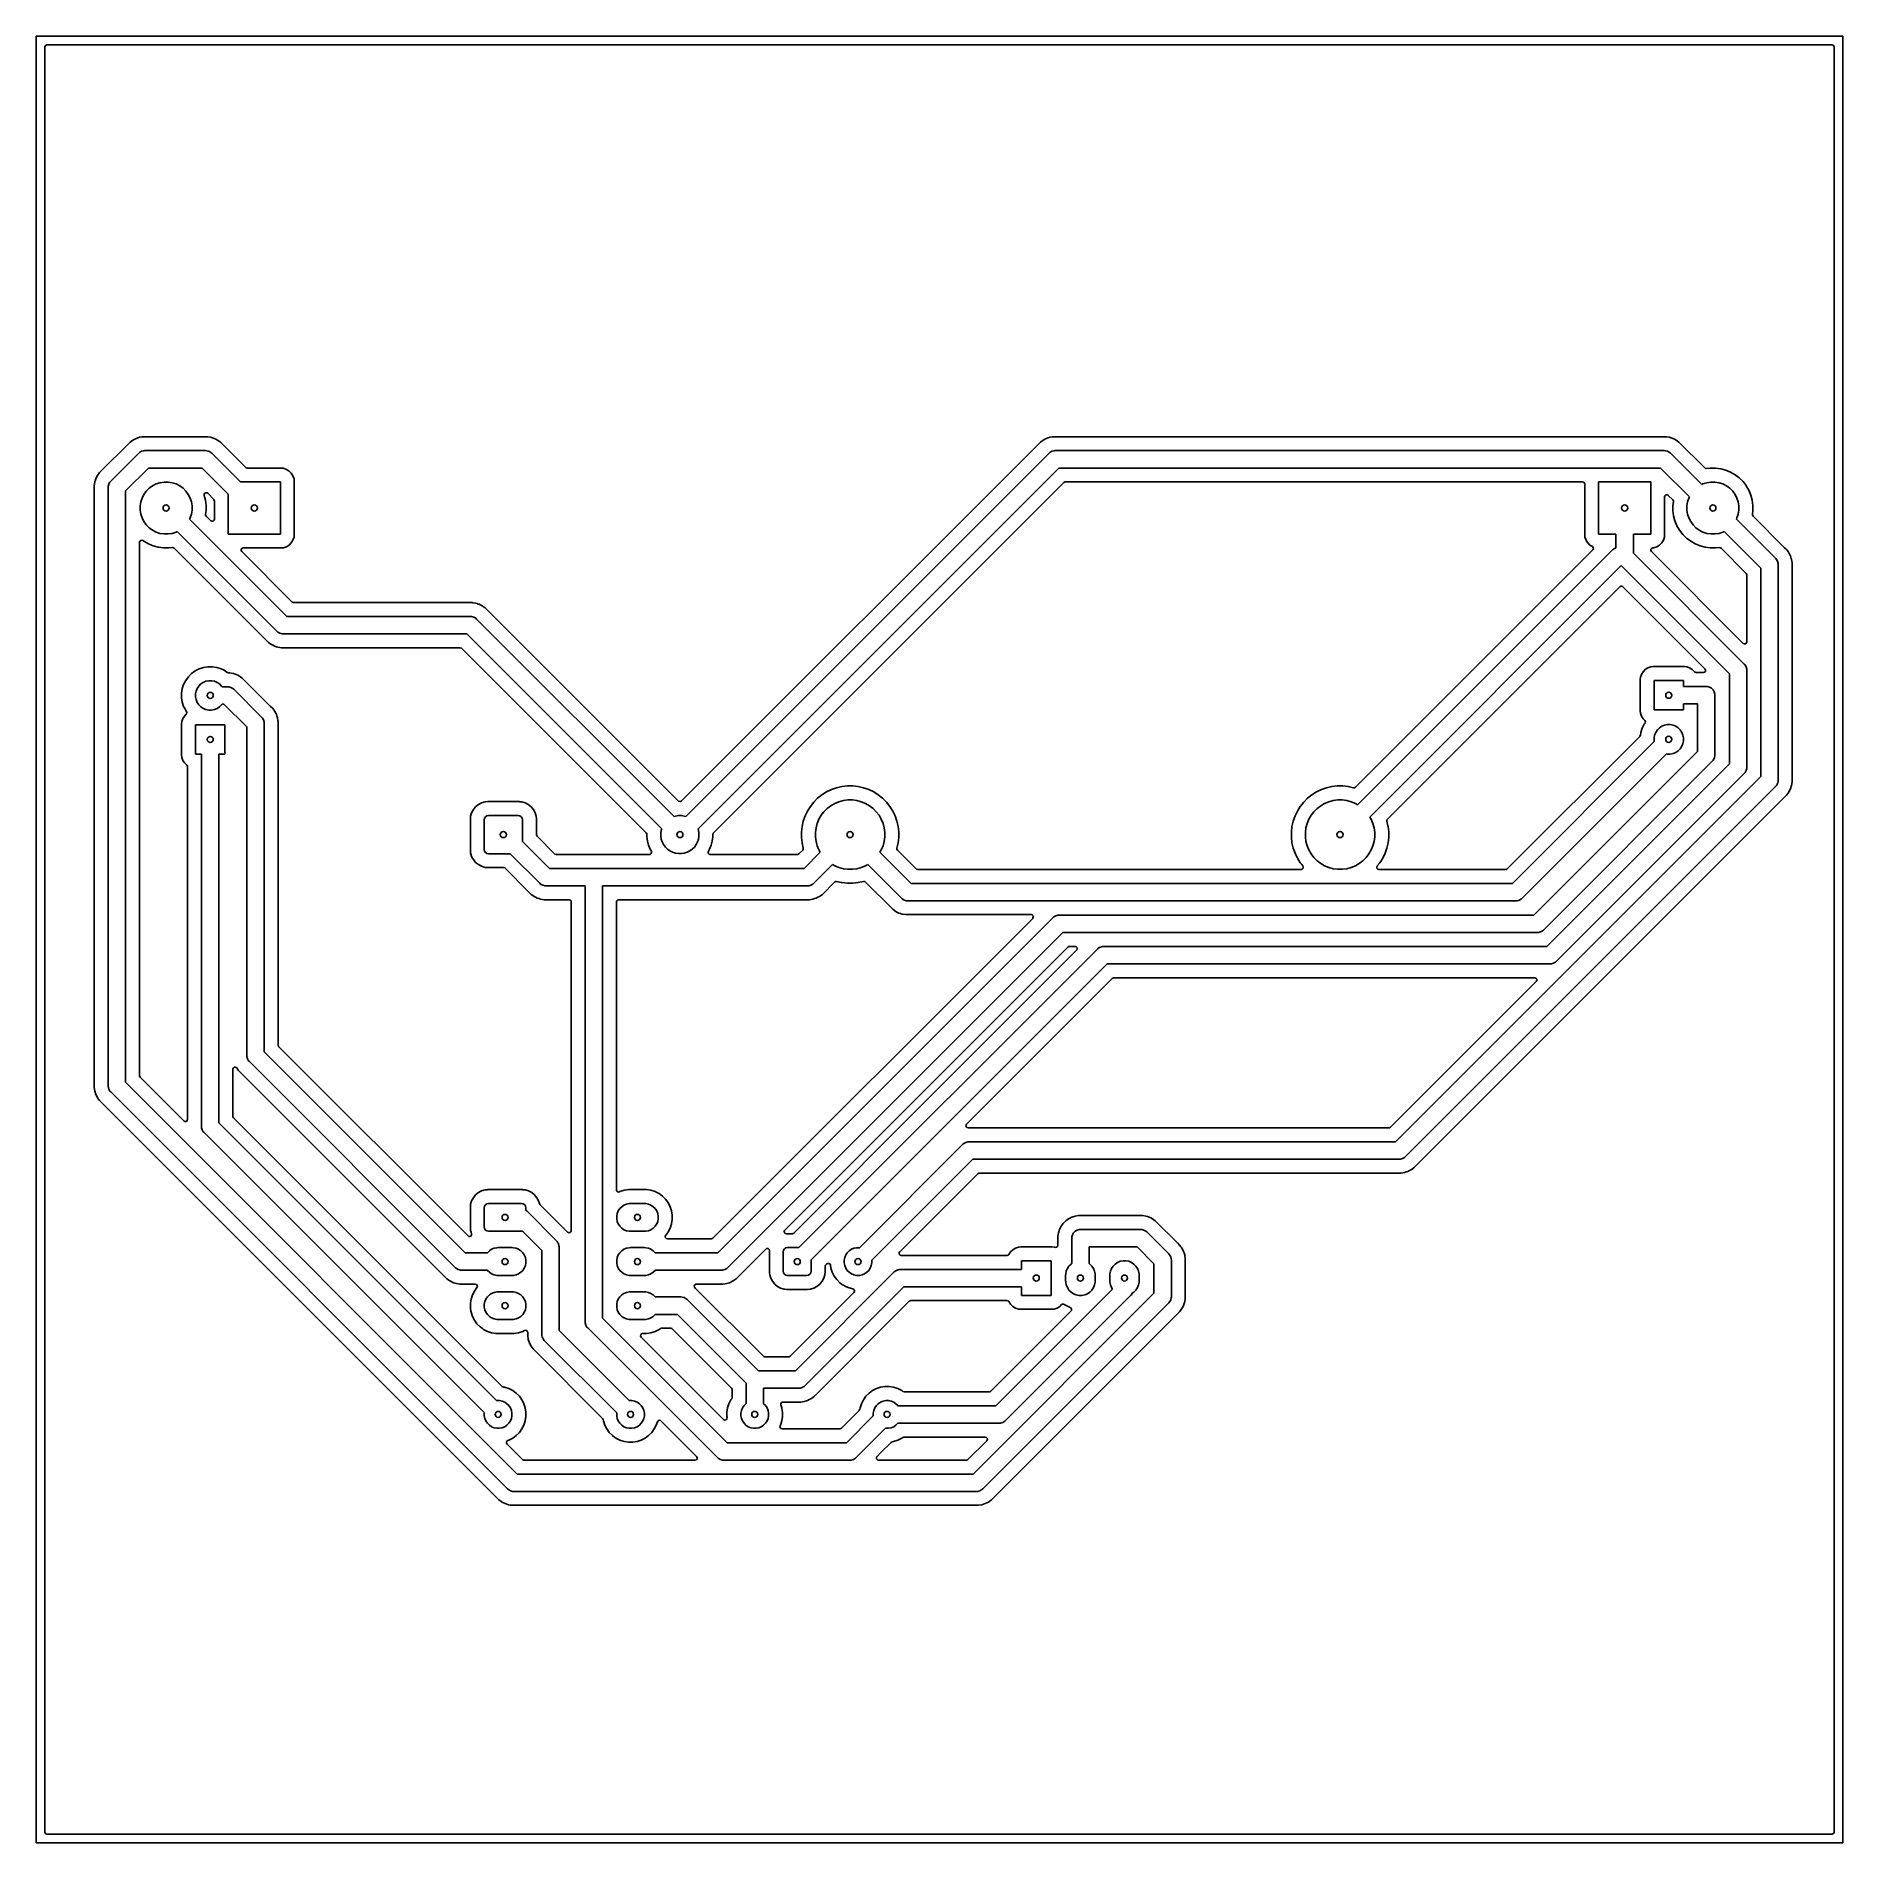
# Model space of a CAD drawing. Extents: x 20 to 124, y -124 to -20.
import ezdxf

# ---------------------------------------------------------------- set-up
doc = ezdxf.new("R2010")
doc.units = 0
doc.layers.add('BLACK', color=7, linetype='CONTINUOUS')
doc.layers.add('WHITE', color=7, linetype='CONTINUOUS')

msp = doc.modelspace()

# ---------------------------------------------------------------- linework, layer by layer
at = {"layer": 'BLACK', "linetype": 'CONTINUOUS'}
for p, q in [((20.5005, -20.6245), (20.520185, -20.557461)), ((20.5005, -45.870548), (20.5005, -20.6245)), ((20.520185, -20.557461), (20.572989, -20.511706)), ((20.572989, -20.511706), (20.6245, -20.5005)), ((20.6245, -20.5005), (123.3755, -20.5005)), ((123.3755, -20.5005), (123.442539, -20.520185)), ((123.442539, -20.520185), (123.488294, -20.572989)), ((123.488294, -20.572989), (123.4995, -20.6245)), ((123.4995, -20.6245), (123.4995, -123.3755)), ((25.409386, -43.368828), (23.652536, -45.125678)), ((25.574986, -43.248515), (25.409386, -43.368828)), ((25.757381, -43.155578), (25.574986, -43.248515)), ((25.757384, -43.155577), (25.757381, -43.155578)), ((25.952064, -43.092323), (25.757384, -43.155577)), ((26.086854, -43.070974), (25.952064, -43.092323)), ((26.154248, -43.0603), (26.086854, -43.070974)), ((29.860652, -43.0603), (26.154248, -43.0603)), ((29.888295, -43.064678), (29.860652, -43.0603)), ((30.062835, -43.092322), (29.888295, -43.064678)), ((30.136303, -43.116194), (30.062835, -43.092322)), ((30.160176, -43.123951), (30.136303, -43.116194)), ((30.210815, -43.140404), (30.160176, -43.123951)), ((30.257523, -43.155581), (30.210815, -43.140404)), ((30.348712, -43.202045), (30.257523, -43.155581)), ((30.348714, -43.202046), (30.348712, -43.202045)), ((30.439911, -43.248513), (30.348714, -43.202046)), ((30.605519, -43.368834), (30.439911, -43.248513)), ((30.605521, -43.368836), (30.605519, -43.368834)), ((32.062366, -44.825681), (30.605521, -43.368836)), ((77.809478, -43.368836), (57.152634, -64.025681)), ((77.975088, -43.248513), (77.809478, -43.368836)), ((78.066285, -43.202046), (77.975088, -43.248513)), ((78.157474, -43.155582), (78.066284, -43.202045)), ((78.066284, -43.202045), (78.066285, -43.202046)), ((78.202052, -43.141097), (78.157474, -43.155582)), ((78.254823, -43.123951), (78.202052, -43.141097)), ((78.352163, -43.092323), (78.254823, -43.12395)), ((78.254823, -43.12395), (78.254823, -43.123951)), ((78.486953, -43.070974), (78.352163, -43.092323)), ((78.554348, -43.0603), (78.486953, -43.070974)), ((78.759052, -43.0603), (78.554348, -43.0603)), ((113.820652, -43.0603), (78.759052, -43.0603)), ((113.848295, -43.064678), (113.820652, -43.0603)), ((114.022835, -43.092322), (113.848295, -43.064678)), ((114.096303, -43.116194), (114.022835, -43.092322)), ((114.120176, -43.123951), (114.096303, -43.116194)), ((114.170815, -43.140404), (114.120176, -43.123951)), ((114.217523, -43.155581), (114.170815, -43.140404)), ((114.308712, -43.202045), (114.217523, -43.155581)), ((114.308714, -43.202046), (114.308712, -43.202045)), ((114.399911, -43.248513), (114.308714, -43.202046)), ((114.565519, -43.368834), (114.399911, -43.248513)), ((114.565521, -43.368836), (114.565519, -43.368834)), ((116.051571, -44.854886), (114.565521, -43.368836)), ((24.290947, -45.619347), (25.903047, -44.007246)), ((25.903047, -44.007246), (25.952211, -43.96413)), ((25.952211, -43.96413), (25.952219, -43.964123)), ((25.952219, -43.964123), (26.065258, -43.89886)), ((26.065258, -43.89886), (26.091901, -43.89172)), ((26.091901, -43.89172), (26.191337, -43.865077)), ((26.191337, -43.865077), (26.191352, -43.865077)), ((26.191352, -43.865077), (26.2566, -43.8608)), ((26.2566, -43.8608), (29.7583, -43.8608)), ((29.7583, -43.8608), (29.823548, -43.865077)), ((29.823548, -43.865077), (29.823563, -43.865077)), ((29.823563, -43.865077), (29.949642, -43.89886)), ((29.949642, -43.89886), (30.062681, -43.964123)), ((30.062681, -43.964123), (30.062696, -43.964138)), ((30.062696, -43.964138), (30.111853, -44.007247)), ((30.111853, -44.007247), (31.767106, -45.6625)), ((57.391576, -64.918817), (78.303147, -44.007247)), ((78.303147, -44.007247), (78.35231, -43.964131)), ((78.35231, -43.964131), (78.352319, -43.964123)), ((78.352319, -43.964123), (78.465358, -43.89886)), ((78.465358, -43.89886), (78.591437, -43.865077)), ((78.591437, -43.865077), (78.591452, -43.865077)), ((78.591452, -43.865077), (78.6567, -43.8608)), ((78.6567, -43.8608), (113.7183, -43.8608)), ((113.7183, -43.8608), (113.783548, -43.865077)), ((113.783548, -43.865077), (113.783563, -43.865077)), ((113.783563, -43.865077), (113.909642, -43.89886)), ((113.909642, -43.89886), (114.022681, -43.964123)), ((114.022681, -43.964123), (114.022696, -43.964138)), ((114.022696, -43.964138), (114.071853, -44.007247)), ((114.071853, -44.007247), (115.876623, -45.812017)), ((23.376022, -45.668368), (23.344, -45.870548)), ((23.380731, -45.653875), (23.376022, -45.668368)), ((23.385102, -45.640425), (23.380731, -45.653875)), ((23.385698, -45.638588), (23.385102, -45.640425)), ((23.409276, -45.56602), (23.385698, -45.638588)), ((23.409277, -45.566021), (23.409276, -45.56602)), ((23.419544, -45.534421), (23.409277, -45.56602)), ((23.409277, -45.56602), (23.409277, -45.566021)), ((23.439281, -45.473676), (23.419544, -45.534421)), ((23.521161, -45.31298), (23.439281, -45.473676)), ((23.532213, -45.291288), (23.521161, -45.31298)), ((23.532216, -45.291284), (23.532213, -45.291288)), ((23.652536, -45.125678), (23.532216, -45.291284)), ((24.185376, -45.776681), (24.247823, -45.668519)), ((24.247823, -45.668519), (24.247838, -45.668503)), ((24.247838, -45.668503), (24.290947, -45.619347)), ((26.463707, -44.8608), (25.1445, -46.180006)), ((29.551194, -44.8608), (26.463707, -44.8608)), ((26.905975, -45.776681), (27.129832, -45.703945)), ((27.129832, -45.703945), (27.362311, -45.667124)), ((27.362311, -45.667124), (27.597689, -45.667124)), ((27.597689, -45.667124), (27.830168, -45.703945)), ((27.830168, -45.703945), (28.054025, -45.776681)), ((31.06, -46.369606), (29.551194, -44.8608)), ((31.767106, -45.6625), (34.06, -45.6625)), ((32.083008, -44.842315), (32.062366, -44.825681)), ((32.150047, -44.862), (32.083008, -44.842315)), ((34.104954, -44.862), (32.150047, -44.862)), ((34.06, -45.6625), (34.06, -48.6625)), ((34.10496, -44.862), (34.104954, -44.862)), ((34.239249, -44.87713), (34.10496, -44.862)), ((34.239254, -44.877131), (34.239249, -44.87713)), ((34.409523, -44.936711), (34.239254, -44.877131)), ((34.477482, -44.979413), (34.409523, -44.936711)), ((34.562262, -45.032684), (34.477482, -44.979413)), ((34.689816, -45.160238), (34.562262, -45.032684)), ((34.785789, -45.312978), (34.689816, -45.160238)), ((34.845368, -45.483245), (34.785789, -45.312978)), ((34.8605, -45.617546), (34.845368, -45.483245)), ((34.8605, -48.707454), (34.8605, -45.617546)), ((78.863806, -44.8608), (58.098682, -65.625923)), ((58.991819, -65.864866), (79.159066, -45.697619)), ((113.511194, -44.8608), (78.863806, -44.8608)), ((79.159066, -45.697619), (79.220389, -45.664134)), ((79.220389, -45.664134), (79.246747, -45.6613)), ((79.246747, -45.6613), (109.0155, -45.6613)), ((109.0155, -45.6613), (109.082539, -45.680985)), ((109.082539, -45.680985), (109.128294, -45.733789)), ((109.128294, -45.733789), (109.1395, -45.7853)), ((109.94, -48.6625), (109.94, -45.6625)), ((109.94, -45.6625), (112.94, -45.6625)), ((112.94, -45.6625), (112.94, -48.6625)), ((115.169517, -46.519123), (113.511194, -44.8608)), ((115.945975, -45.776681), (116.169832, -45.703945)), ((116.086402, -44.879378), (116.051571, -44.854886)), ((116.155437, -44.890144), (116.086402, -44.879378)), ((116.369206, -44.862001), (116.155437, -44.890144)), ((116.169832, -45.703945), (116.402311, -45.667124)), ((116.369211, -44.862), (116.369206, -44.862001)), ((116.369217, -44.862), (116.369211, -44.862)), ((116.670783, -44.862), (116.369217, -44.862)), ((116.402311, -45.667124), (116.637689, -45.667124)), ((116.637689, -45.667124), (116.870168, -45.703945)), ((116.670788, -44.862), (116.670783, -44.862)), ((116.670793, -44.862001), (116.670788, -44.862)), ((116.969766, -44.901361), (116.670793, -44.862001)), ((116.870168, -45.703945), (117.094025, -45.776681)), ((117.26106, -44.979413), (116.969766, -44.901361)), ((117.539661, -45.094814), (117.26106, -44.979413)), ((117.539671, -45.094818), (117.539661, -45.094814)), ((117.800831, -45.245599), (117.539671, -45.094818)), ((118.040078, -45.429179), (117.800831, -45.245599)), ((118.040085, -45.429185), (118.040078, -45.429179)), ((118.253314, -45.642414), (118.040085, -45.429185)), ((118.25332, -45.642421), (118.253314, -45.642414)), ((118.428367, -45.870548), (118.25332, -45.642421)), ((20.5005, -123.3755), (20.5005, -45.870548)), ((23.344, -45.870548), (23.344, -80.525651)), ((24.1445, -45.9729), (24.148777, -45.907652)), ((24.1445, -80.4233), (24.1445, -45.9729)), ((24.148777, -45.907637), (24.18256, -45.781558)), ((24.148777, -45.907652), (24.148777, -45.907637)), ((24.18256, -45.781558), (24.185376, -45.776681)), ((25.1445, -46.180006), (25.1445, -80.216193)), ((26.021445, -46.812332), (26.094181, -46.588475)), ((26.094181, -46.588475), (26.20104, -46.378752)), ((26.20104, -46.378752), (26.339391, -46.188328)), ((26.339391, -46.188328), (26.505828, -46.021891)), ((26.505828, -46.021891), (26.696252, -45.88354)), ((26.696252, -45.88354), (26.905975, -45.776681)), ((28.054025, -45.776681), (28.263748, -45.88354)), ((28.263748, -45.88354), (28.454172, -46.021891)), ((28.454172, -46.021891), (28.620609, -46.188328)), ((28.620609, -46.188328), (28.75896, -46.378752)), ((28.75896, -46.378752), (28.865819, -46.588475)), ((28.865819, -46.588475), (28.938555, -46.812332)), ((29.666952, -46.435866), (29.668615, -46.366018)), ((29.741138, -46.712732), (29.666952, -46.435866)), ((29.668615, -46.366018), (29.707777, -46.308155)), ((29.707777, -46.308155), (29.772006, -46.280651)), ((29.7805, -47.011717), (29.741138, -46.712732)), ((29.772006, -46.280651), (29.840908, -46.292237)), ((29.840908, -46.292237), (29.874408, -46.316093)), ((29.874408, -46.316093), (30.223181, -46.664866)), ((30.223181, -46.664866), (30.256666, -46.726189)), ((30.256666, -46.726189), (30.2595, -46.752547)), ((30.2595, -46.752547), (30.2595, -47.803453)), ((31.06, -48.6625), (31.06, -46.369606)), ((109.1395, -45.7853), (109.1395, -48.70746)), ((113.7405, -46.521547), (113.760185, -46.454508)), ((113.7405, -48.707454), (113.7405, -46.521547)), ((113.760185, -46.454508), (113.812989, -46.408753)), ((113.812989, -46.408753), (113.882147, -46.398809)), ((113.882147, -46.398809), (113.945703, -46.427834)), ((113.945703, -46.427834), (113.952181, -46.433866)), ((113.952181, -46.433866), (114.212386, -46.694071)), ((114.212386, -46.694071), (114.245871, -46.755394)), ((114.247644, -46.797937), (114.219501, -47.011706)), ((114.245871, -46.755394), (114.247644, -46.797937)), ((115.061445, -46.812332), (115.134181, -46.588475)), ((115.134181, -46.588475), (115.169517, -46.519123)), ((115.876623, -45.812017), (115.945975, -45.776681)), ((117.094025, -45.776681), (117.303748, -45.88354)), ((117.303748, -45.88354), (117.494172, -46.021891)), ((117.494172, -46.021891), (117.660609, -46.188328)), ((117.660609, -46.188328), (117.79896, -46.378752)), ((117.79896, -46.378752), (117.905819, -46.588475)), ((117.905819, -46.588475), (117.978555, -46.812332)), ((118.4369, -45.881668), (118.428367, -45.870548)), ((118.587683, -46.142832), (118.4369, -45.881668)), ((118.703087, -46.421442), (118.587683, -46.142832)), ((118.781138, -46.712732), (118.703087, -46.421442)), ((118.8205, -47.011717), (118.781138, -46.712732)), ((25.984624, -47.044811), (26.021445, -46.812332)), ((25.984624, -47.280189), (25.984624, -47.044811)), ((26.021445, -47.512668), (25.984624, -47.280189)), ((26.094181, -47.736525), (26.021445, -47.512668)), ((26.20104, -47.946248), (26.094181, -47.736525)), ((28.865819, -47.736525), (28.830482, -47.805876)), ((28.830482, -47.805876), (34.432807, -53.4082)), ((28.938555, -47.512668), (28.865819, -47.736525)), ((28.938555, -46.812332), (28.975376, -47.044811)), ((28.975376, -47.280189), (28.938555, -47.512668)), ((28.975376, -47.044811), (28.975376, -47.280189)), ((29.752354, -47.527065), (29.7805, -47.313283)), ((29.754127, -47.569604), (29.752354, -47.527065)), ((29.787612, -47.630927), (29.754127, -47.569604)), ((29.7805, -47.313283), (29.7805, -47.011717)), ((30.047819, -47.891134), (29.787612, -47.630927)), ((30.2595, -47.803453), (30.239815, -47.870492)), ((114.219501, -47.011706), (114.2195, -47.011723)), ((114.2195, -47.011723), (114.2195, -47.313276)), ((114.2195, -47.313276), (114.219501, -47.313293)), ((114.219501, -47.313293), (114.258861, -47.612266)), ((114.258861, -47.612266), (114.336913, -47.90356)), ((115.024624, -47.044811), (115.061445, -46.812332)), ((115.024624, -47.280189), (115.024624, -47.044811)), ((115.061445, -47.512668), (115.024624, -47.280189)), ((115.134181, -47.736525), (115.061445, -47.512668)), ((115.24104, -47.946248), (115.134181, -47.736525)), ((117.905819, -47.736525), (117.870482, -47.805876)), ((117.870482, -47.805876), (120.132954, -50.068347)), ((117.978555, -47.512668), (117.905819, -47.736525)), ((117.978555, -46.812332), (118.015376, -47.044811)), ((118.015376, -47.280189), (117.978555, -47.512668)), ((118.015376, -47.044811), (118.015376, -47.280189)), ((118.792354, -47.527066), (118.8205, -47.313283)), ((118.794127, -47.569605), (118.792354, -47.527066)), ((118.827612, -47.630928), (118.794127, -47.569605)), ((118.8205, -47.313283), (118.8205, -47.011717)), ((120.623492, -49.426808), (118.827612, -47.630928)), ((26.339391, -48.136672), (26.20104, -47.946248)), ((26.505828, -48.303109), (26.339391, -48.136672)), ((26.696252, -48.44146), (26.505828, -48.303109)), ((26.905975, -48.548319), (26.696252, -48.44146)), ((27.129832, -48.621055), (26.905975, -48.548319)), ((27.362311, -48.657876), (27.129832, -48.621055)), ((27.597689, -48.657876), (27.362311, -48.657876)), ((27.830168, -48.621055), (27.597689, -48.657876)), ((28.054025, -48.548319), (27.830168, -48.621055)), ((28.123376, -48.512982), (28.054025, -48.548319)), ((33.872146, -54.261753), (28.123376, -48.512982)), ((30.054297, -47.897166), (30.047819, -47.891134)), ((30.117853, -47.926191), (30.054297, -47.897166)), ((30.187011, -47.916247), (30.117853, -47.926191)), ((30.239815, -47.870492), (30.187011, -47.916247)), ((34.06, -48.6625), (31.06, -48.6625)), ((34.785789, -49.012022), (34.845368, -48.841755)), ((34.845368, -48.841755), (34.8605, -48.707454)), ((109.1395, -48.70746), (109.15463, -48.841749)), ((109.15463, -48.841749), (109.154631, -48.841754)), ((109.154631, -48.841754), (109.214211, -49.012023)), ((110.94, -48.6625), (109.94, -48.6625)), ((110.94, -49.481348), (110.94, -48.6625)), ((112.94, -48.6625), (111.94, -48.6625)), ((111.94, -48.6625), (111.94, -49.757093)), ((113.665789, -49.012022), (113.725368, -48.841755)), ((113.725368, -48.841755), (113.7405, -48.707454)), ((114.336913, -47.90356), (114.452314, -48.182161)), ((114.452314, -48.182161), (114.452318, -48.182171)), ((114.452318, -48.182171), (114.603099, -48.443331)), ((114.603099, -48.443331), (114.786679, -48.682578)), ((114.786679, -48.682578), (114.786685, -48.682585)), ((114.786685, -48.682585), (114.999914, -48.895814)), ((115.379391, -48.136672), (115.24104, -47.946248)), ((115.545828, -48.303109), (115.379391, -48.136672)), ((115.736252, -48.44146), (115.545828, -48.303109)), ((115.945975, -48.548319), (115.736252, -48.44146)), ((116.169832, -48.621055), (115.945975, -48.548319)), ((116.402311, -48.657876), (116.169832, -48.621055)), ((116.637689, -48.657876), (116.402311, -48.657876)), ((116.870168, -48.621055), (116.637689, -48.657876)), ((117.094025, -48.548319), (116.870168, -48.621055)), ((117.163376, -48.512982), (117.094025, -48.548319)), ((119.2794, -50.629006), (117.163376, -48.512982)), ((25.945, -49.135817), (25.964685, -49.068778)), ((25.945, -79.833253), (25.945, -49.135817)), ((25.964685, -49.068778), (26.017489, -49.023023)), ((26.017489, -49.023023), (26.086647, -49.013079)), ((26.086647, -49.013079), (26.144484, -49.037439)), ((26.144484, -49.037439), (26.199168, -49.0794)), ((26.199168, -49.0794), (26.199172, -49.079402)), ((26.199172, -49.079402), (26.199173, -49.079403)), ((26.199173, -49.079403), (26.460328, -49.230181)), ((26.460328, -49.230181), (26.460329, -49.230181)), ((26.460329, -49.230181), (26.460332, -49.230183)), ((26.460332, -49.230183), (26.646072, -49.307119)), ((26.646072, -49.307119), (26.738939, -49.345586)), ((26.738939, -49.345586), (26.73894, -49.345586)), ((26.73894, -49.345586), (26.738942, -49.345587)), ((26.738942, -49.345587), (27.030232, -49.423638)), ((27.030232, -49.423638), (27.329217, -49.463)), ((27.329217, -49.463), (27.329224, -49.463)), ((27.329224, -49.463), (27.630776, -49.463)), ((27.630776, -49.463), (27.630783, -49.463)), ((27.630783, -49.463), (27.844563, -49.434854)), ((27.844563, -49.434854), (27.913595, -49.445619)), ((27.913595, -49.445619), (27.948427, -49.470112)), ((27.948427, -49.470112), (33.378486, -54.900171)), ((31.797881, -49.613358), (31.802865, -49.543666)), ((31.831366, -49.674681), (31.797881, -49.613358)), ((31.802865, -49.543666), (31.844737, -49.487733)), ((34.728066, -52.571381), (31.831366, -49.674681)), ((31.844737, -49.487733), (31.910201, -49.463316)), ((31.910201, -49.463316), (31.919047, -49.463)), ((31.919047, -49.463), (34.104957, -49.463)), ((34.104957, -49.463), (34.104958, -49.462999)), ((34.104958, -49.462999), (34.172104, -49.455434)), ((34.172104, -49.455434), (34.239249, -49.447869)), ((34.239249, -49.447869), (34.239252, -49.447868)), ((34.239252, -49.447868), (34.239255, -49.447868)), ((34.239255, -49.447868), (34.409522, -49.388289)), ((34.409522, -49.388289), (34.562262, -49.292316)), ((34.562262, -49.292316), (34.689816, -49.164762)), ((34.689816, -49.164762), (34.785789, -49.012022)), ((109.603075, -49.575239), (95.94477, -63.233543)), ((96.067679, -64.242714), (110.699747, -49.610646)), ((109.214211, -49.012023), (109.249873, -49.068778)), ((109.249873, -49.068778), (109.310184, -49.164762)), ((109.310184, -49.164762), (109.437738, -49.292316)), ((109.437738, -49.292316), (109.502321, -49.332896)), ((109.502321, -49.332896), (109.581366, -49.382564)), ((109.581366, -49.382564), (109.627657, -49.434899)), ((109.60993, -49.567801), (109.603075, -49.575239)), ((109.638305, -49.503953), (109.60993, -49.567801)), ((109.627657, -49.434899), (109.638305, -49.503953)), ((110.699747, -49.610646), (110.748903, -49.567538)), ((110.748903, -49.567538), (110.748919, -49.567523)), ((110.748919, -49.567523), (110.861958, -49.50226)), ((110.861958, -49.50226), (110.94, -49.481348)), ((111.94, -49.757093), (118.326553, -56.143646)), ((112.94753, -49.604707), (112.952514, -49.535015)), ((112.981015, -49.66603), (112.94753, -49.604707)), ((112.952514, -49.535015), (112.994386, -49.479082)), ((118.267219, -54.952234), (112.981015, -49.66603)), ((112.994386, -49.479082), (113.054813, -49.455129)), ((113.054813, -49.455129), (113.11925, -49.447869)), ((113.11925, -49.447869), (113.119253, -49.447868)), ((113.119253, -49.447868), (113.119255, -49.447868)), ((113.119255, -49.447868), (113.289522, -49.388289)), ((113.289522, -49.388289), (113.442262, -49.292316)), ((113.442262, -49.292316), (113.569816, -49.164762)), ((113.569816, -49.164762), (113.665789, -49.012022)), ((114.999914, -48.895814), (114.999921, -48.89582)), ((114.999921, -48.89582), (115.239168, -49.0794)), ((115.239168, -49.0794), (115.500328, -49.230181)), ((115.500328, -49.230181), (115.500329, -49.230181)), ((115.500329, -49.230181), (115.500332, -49.230183)), ((115.500332, -49.230183), (115.686072, -49.307119)), ((115.686072, -49.307119), (115.778939, -49.345586)), ((115.778939, -49.345586), (115.77894, -49.345586)), ((115.77894, -49.345586), (115.778942, -49.345587)), ((115.778942, -49.345587), (116.070232, -49.423638)), ((116.070232, -49.423638), (116.369217, -49.463)), ((116.369217, -49.463), (116.369224, -49.463)), ((116.369224, -49.463), (116.670776, -49.463)), ((116.670776, -49.463), (116.670783, -49.463)), ((116.670783, -49.463), (116.884564, -49.434854)), ((116.884564, -49.434854), (116.953596, -49.445619)), ((116.953596, -49.445619), (116.988428, -49.470112)), ((116.988428, -49.470112), (118.442581, -50.924265)), ((120.623507, -49.426822), (120.623492, -49.426808)), ((120.626618, -49.429933), (120.623507, -49.426822)), ((120.626619, -49.429934), (120.626618, -49.429933)), ((120.771366, -49.574681), (120.626619, -49.429934)), ((120.771368, -49.574684), (120.771366, -49.574681)), ((120.771372, -49.574688), (120.771368, -49.574684)), ((120.84402, -49.674681), (120.771372, -49.574688)), ((120.891687, -49.74029), (120.84402, -49.674681)), ((120.952438, -49.85952), (120.891687, -49.74029)), ((120.984621, -49.922681), (120.952438, -49.85952)), ((111.24665, -50.477956), (96.774785, -64.94982)), ((117.473, -56.704306), (111.24665, -50.477956)), ((118.442581, -50.924265), (118.476066, -50.985588)), ((119.2794, -62.621593), (119.2794, -50.629006)), ((120.132954, -50.068347), (120.176069, -50.117511)), ((120.176069, -50.117511), (120.176077, -50.117519)), ((120.176077, -50.117519), (120.24134, -50.230558)), ((120.24134, -50.230558), (120.24134, -50.230559)), ((120.24134, -50.230559), (120.275123, -50.356637)), ((120.275123, -50.356637), (120.275123, -50.356652)), ((120.275123, -50.356652), (120.2794, -50.4219)), ((120.2794, -50.4219), (120.2794, -62.8287)), ((120.984623, -49.922687), (120.984621, -49.922681)), ((121.031365, -50.066549), (120.984623, -49.922687)), ((121.031371, -50.066564), (121.031365, -50.066549)), ((121.042744, -50.101568), (121.031371, -50.066564)), ((121.047877, -50.117366), (121.042744, -50.101568)), ((121.0799, -50.319548), (121.047877, -50.117366)), ((121.0799, -62.931052), (121.0799, -50.319548)), ((97.783954, -65.072729), (111.158968, -51.697714)), ((111.158968, -51.697714), (111.220291, -51.66423)), ((111.220291, -51.66423), (111.289983, -51.669214)), ((111.289983, -51.669214), (111.33433, -51.697715)), ((111.33433, -51.697715), (116.061934, -56.425319)), ((118.476066, -50.985588), (118.4789, -51.011946)), ((118.4789, -51.011946), (118.4789, -54.864553)), ((34.748708, -52.588015), (34.728066, -52.571381)), ((34.815747, -52.6077), (34.748708, -52.588015)), ((45.103051, -52.6077), (34.815747, -52.6077)), ((45.103052, -52.6077), (45.103051, -52.6077)), ((45.130695, -52.612078), (45.103052, -52.6077)), ((45.305235, -52.639722), (45.130695, -52.612078)), ((45.378703, -52.663594), (45.305235, -52.639722)), ((45.402576, -52.671351), (45.378703, -52.663594)), ((45.453215, -52.687804), (45.402576, -52.671351)), ((45.499923, -52.702981), (45.453215, -52.687804)), ((45.591114, -52.749446), (45.499923, -52.702981)), ((45.682311, -52.795913), (45.591114, -52.749446)), ((45.847919, -52.916234), (45.682311, -52.795913)), ((45.84792, -52.916235), (45.847919, -52.916234)), ((45.847921, -52.916236), (45.84792, -52.916235)), ((56.957365, -64.025681), (45.847921, -52.916236)), ((34.432807, -53.4082), (45.0007, -53.4082)), ((45.0007, -53.4082), (45.065948, -53.412477)), ((45.065948, -53.412477), (45.065963, -53.412477)), ((45.065963, -53.412477), (45.192042, -53.44626)), ((45.192042, -53.44626), (45.305081, -53.511523)), ((45.305081, -53.511523), (45.305096, -53.511538)), ((45.305096, -53.511538), (45.354253, -53.554647)), ((45.354253, -53.554647), (56.718424, -64.918817)), ((33.378486, -54.900171), (33.458449, -54.958266)), ((33.458449, -54.958266), (33.54409, -55.020487)), ((33.54409, -55.020487), (33.660307, -55.079703)), ((33.660307, -55.079703), (33.726476, -55.113418)), ((33.726476, -55.113418), (33.726478, -55.113418)), ((33.726478, -55.113418), (33.726481, -55.11342)), ((33.726481, -55.11342), (33.830837, -55.147327)), ((33.92131, -54.304868), (33.872146, -54.261753)), ((33.921319, -54.304877), (33.92131, -54.304868)), ((34.034358, -54.37014), (33.921319, -54.304877)), ((34.160437, -54.403923), (34.034358, -54.37014)), ((34.160452, -54.403923), (34.160437, -54.403923)), ((34.2257, -54.4082), (34.160452, -54.403923)), ((44.793594, -54.4082), (34.2257, -54.4082)), ((56.011317, -65.625924), (44.793594, -54.4082)), ((118.273697, -54.958266), (118.267219, -54.952234)), ((118.337253, -54.987291), (118.273697, -54.958266)), ((118.406411, -54.977347), (118.337253, -54.987291)), ((118.459215, -54.931592), (118.406411, -54.977347)), ((118.4789, -54.864553), (118.459215, -54.931592)), ((33.830837, -55.147327), (33.921165, -55.176677)), ((33.921165, -55.176677), (34.022257, -55.192688)), ((34.022257, -55.192688), (34.123348, -55.2087)), ((34.123348, -55.2087), (34.328051, -55.2087)), ((34.328051, -55.2087), (44.410653, -55.2087)), ((44.410653, -55.2087), (44.477692, -55.228385)), ((44.477692, -55.228385), (44.498334, -55.245019)), ((44.498334, -55.245019), (55.118181, -65.864865)), ((118.326553, -56.143646), (118.369668, -56.19281)), ((28.608368, -57.082445), (28.490422, -57.313923)), ((28.761066, -56.872274), (28.608368, -57.082445)), ((28.761071, -56.872268), (28.761066, -56.872274)), ((28.944771, -56.688569), (28.761071, -56.872268)), ((28.944774, -56.688566), (28.944771, -56.688569)), ((29.154945, -56.535868), (28.944774, -56.688566)), ((29.386423, -56.417922), (29.154945, -56.535868)), ((29.633506, -56.33764), (29.386423, -56.417922)), ((29.480766, -57.290441), (29.619313, -57.197867)), ((29.619313, -57.197867), (29.773258, -57.134101)), ((29.890098, -56.297), (29.633506, -56.33764)), ((29.773258, -57.134101), (29.936685, -57.101593)), ((29.890103, -56.297), (29.890098, -56.297)), ((30.149897, -56.297), (29.890103, -56.297)), ((29.936685, -57.101593), (30.103315, -57.101593)), ((30.103315, -57.101593), (30.266742, -57.134101)), ((30.149902, -56.297), (30.149897, -56.297)), ((30.406493, -56.33764), (30.149902, -56.297)), ((30.266742, -57.134101), (30.420687, -57.197867)), ((30.653576, -56.417922), (30.406493, -56.33764)), ((30.420687, -57.197867), (30.559234, -57.290441)), ((30.788444, -56.486642), (30.653576, -56.417922)), ((30.885051, -56.535866), (30.788444, -56.486642)), ((30.885053, -56.535867), (30.885051, -56.535866)), ((30.885054, -56.535868), (30.885053, -56.535867)), ((31.005419, -56.623318), (30.885054, -56.535868)), ((31.011265, -56.627315), (31.005419, -56.623318)), ((31.078304, -56.647), (31.011265, -56.627315)), ((31.123251, -56.647), (31.078304, -56.647)), ((31.123252, -56.647), (31.123251, -56.647)), ((31.153757, -56.651831), (31.123252, -56.647)), ((31.325428, -56.679021), (31.153757, -56.651831)), ((31.325433, -56.679022), (31.325428, -56.679021)), ((31.325435, -56.679023), (31.325433, -56.679022)), ((31.354814, -56.688569), (31.325435, -56.679023)), ((31.354816, -56.688569), (31.354814, -56.688569)), ((31.462238, -56.723473), (31.354816, -56.688569)), ((31.520119, -56.74228), (31.462238, -56.723473)), ((31.611314, -56.788746), (31.520119, -56.74228)), ((31.702511, -56.835213), (31.611314, -56.788746)), ((31.868119, -56.955534), (31.702511, -56.835213)), ((31.86812, -56.955535), (31.868119, -56.955534)), ((31.868121, -56.955536), (31.86812, -56.955535)), ((33.471892, -58.559308), (31.868121, -56.955536)), ((112.34463, -56.90825), (112.3295, -57.042539)), ((112.3295, -57.042539), (112.3295, -58.83246)), ((112.344631, -56.908245), (112.34463, -56.90825)), ((112.404211, -56.737976), (112.344631, -56.908245)), ((112.500184, -56.585237), (112.404211, -56.737976)), ((112.627737, -56.457684), (112.500184, -56.585237)), ((112.780476, -56.361711), (112.627737, -56.457684)), ((112.950745, -56.302131), (112.780476, -56.361711)), ((112.95075, -56.30213), (112.950745, -56.302131)), ((113.085039, -56.287), (112.95075, -56.30213)), ((113.085046, -56.287), (113.085039, -56.287)), ((114.874954, -56.287), (113.085046, -56.287)), ((113.13, -58.7875), (113.13, -57.0875)), ((113.13, -57.0875), (114.83, -57.0875)), ((114.83, -57.0875), (114.83, -57.4375)), ((114.87496, -56.287), (114.874954, -56.287)), ((115.009249, -56.30213), (114.87496, -56.287)), ((115.009254, -56.302131), (115.009249, -56.30213)), ((115.179523, -56.361711), (115.009254, -56.302131)), ((115.332262, -56.457684), (115.179523, -56.361711)), ((115.459816, -56.585238), (115.332262, -56.457684)), ((115.463865, -56.590315), (115.459816, -56.585238)), ((115.493771, -56.617315), (115.463865, -56.590315)), ((115.56081, -56.637), (115.493771, -56.617315)), ((115.974253, -56.637), (115.56081, -56.637)), ((115.983099, -56.636684), (115.974253, -56.637)), ((116.048563, -56.612267), (115.983099, -56.636684)), ((116.090435, -56.556334), (116.048563, -56.612267)), ((116.061934, -56.425319), (116.095419, -56.486642)), ((116.095419, -56.486642), (116.090435, -56.556334)), ((117.473, -61.879993), (117.473, -56.704306)), ((118.369668, -56.19281), (118.369677, -56.192819)), ((118.369677, -56.192819), (118.424052, -56.287)), ((118.424052, -56.287), (118.43494, -56.305858)), ((118.43494, -56.305858), (118.468723, -56.431937)), ((118.468723, -56.431937), (118.468723, -56.431952)), ((118.468723, -56.431952), (118.473, -56.4972)), ((118.473, -56.4972), (118.473, -62.0871)), ((28.41014, -57.561006), (28.3695, -57.817597)), ((28.3695, -57.817597), (28.3695, -58.077402)), ((28.3695, -58.077402), (28.41014, -58.333993)), ((28.490422, -57.313923), (28.41014, -57.561006)), ((29.174093, -57.864185), (29.206601, -57.700758)), ((29.174093, -58.030815), (29.174093, -57.864185)), ((29.206601, -58.194242), (29.174093, -58.030815)), ((29.206601, -57.700758), (29.270367, -57.546813)), ((29.270367, -58.348187), (29.206601, -58.194242)), ((29.270367, -57.546813), (29.362941, -57.408266)), ((29.362941, -57.408266), (29.480766, -57.290441)), ((30.559234, -57.290441), (30.677059, -57.408266)), ((30.677059, -57.408266), (30.703274, -57.4475)), ((30.703274, -57.4475), (31.0209, -57.4475)), ((31.0209, -57.4475), (31.086148, -57.451777)), ((31.086148, -57.451777), (31.086163, -57.451777)), ((31.086163, -57.451777), (31.212242, -57.48556)), ((31.212242, -57.48556), (31.325281, -57.550823)), ((31.325281, -57.550823), (31.325296, -57.550838)), ((31.325296, -57.550838), (31.374453, -57.593947)), ((31.374453, -57.593947), (32.981354, -59.200847)), ((114.83, -57.4375), (116.1317, -57.4375)), ((116.1317, -57.4375), (116.196963, -57.441778)), ((116.196963, -57.441778), (116.323042, -57.47556)), ((116.323042, -57.47556), (116.436081, -57.540823)), ((116.436081, -57.540823), (116.528377, -57.633119)), ((116.528377, -57.633119), (116.59364, -57.746158)), ((116.59364, -57.746158), (116.627422, -57.872237)), ((116.627422, -57.872237), (116.6317, -57.9375)), ((116.6317, -57.9375), (116.6317, -61.3804)), ((28.41014, -58.333993), (28.490422, -58.581076)), ((28.540183, -59.135239), (28.444211, -59.287976)), ((28.490422, -58.581076), (28.554677, -58.707181)), ((28.640577, -59.034845), (28.540183, -59.135239)), ((28.554677, -58.707181), (28.608365, -58.81255)), ((28.608365, -58.81255), (28.608368, -58.812554)), ((28.608368, -58.812554), (28.653213, -58.874279)), ((28.660867, -59.008139), (28.640577, -59.034845)), ((28.653213, -58.874279), (28.676693, -58.940085)), ((28.676693, -58.940085), (28.660867, -59.008139)), ((29.362941, -58.486734), (29.270367, -58.348187)), ((29.480766, -58.604559), (29.362941, -58.486734)), ((29.619313, -58.697133), (29.480766, -58.604559)), ((29.773258, -58.760899), (29.619313, -58.697133)), ((29.936685, -58.793407), (29.773258, -58.760899)), ((30.103315, -58.793407), (29.936685, -58.793407)), ((30.266742, -58.760899), (30.103315, -58.793407)), ((30.420687, -58.697133), (30.266742, -58.760899)), ((30.559234, -58.604559), (30.420687, -58.697133)), ((30.677059, -58.486734), (30.559234, -58.604559)), ((30.703274, -58.4475), (30.677059, -58.486734)), ((30.813794, -58.4475), (30.703274, -58.4475)), ((32.1278, -59.761506), (30.813794, -58.4475)), ((32.981354, -59.200847), (33.024461, -59.250003)), ((33.024461, -59.250003), (33.024477, -59.250019)), ((33.024477, -59.250019), (33.08974, -59.363058)), ((33.471907, -58.559322), (33.471892, -58.559308)), ((33.475018, -58.562433), (33.471907, -58.559322)), ((33.475019, -58.562434), (33.475018, -58.562433)), ((33.619766, -58.707181), (33.475019, -58.562434)), ((33.619768, -58.707184), (33.619766, -58.707181)), ((33.619771, -58.707187), (33.619768, -58.707184)), ((33.673423, -58.781034), (33.619771, -58.707187)), ((33.696321, -58.812551), (33.673423, -58.781034)), ((33.740087, -58.87279), (33.696321, -58.812551)), ((33.808819, -59.007684), (33.740087, -58.87279)), ((33.833023, -59.055186), (33.808819, -59.007684)), ((33.859613, -59.137023), (33.833023, -59.055186)), ((33.875851, -59.187), (33.859613, -59.137023)), ((33.896277, -59.249866), (33.875851, -59.187)), ((33.918497, -59.390154), (33.896277, -59.249866)), ((112.3295, -58.83246), (112.34463, -58.966749)), ((112.34463, -58.966749), (112.344631, -58.966754)), ((112.344631, -58.966754), (112.404211, -59.137023)), ((112.404211, -59.137023), (112.500184, -59.289762)), ((114.83, -58.7875), (113.13, -58.7875)), ((115.6317, -58.4375), (114.83, -58.4375)), ((114.83, -58.4375), (114.83, -58.7875)), ((115.6317, -61.173293), (115.6317, -58.4375)), ((28.38463, -59.45825), (28.3695, -59.592539)), ((28.3695, -59.592539), (28.3695, -61.38246)), ((28.384631, -59.458245), (28.38463, -59.45825)), ((28.444211, -59.287976), (28.384631, -59.458245)), ((29.17, -61.3375), (29.17, -59.6375)), ((29.17, -59.6375), (30.87, -59.6375)), ((30.87, -59.6375), (30.87, -61.3375)), ((32.1278, -78.672), (32.1278, -59.761506)), ((33.08974, -59.363058), (33.123523, -59.489137)), ((33.123523, -59.489137), (33.123523, -59.489152)), ((33.123523, -59.489152), (33.1278, -59.5544)), ((33.1278, -59.5544), (33.1278, -78.464894)), ((33.9283, -59.452048), (33.918497, -59.390154)), ((33.9283, -78.081953), (33.9283, -59.452048)), ((112.312072, -60.306241), (104.685634, -67.932681)), ((112.316934, -60.301093), (112.312072, -60.306241)), ((112.346864, -60.237959), (112.316934, -60.301093)), ((112.370139, -60.091009), (112.346864, -60.237959)), ((112.450422, -59.843925), (112.370139, -60.091009)), ((112.568367, -59.612446), (112.450422, -59.843925)), ((112.500184, -59.289762), (112.600576, -59.390154)), ((112.613214, -59.550719), (112.568367, -59.612446)), ((112.600576, -59.390154), (112.634061, -59.451477)), ((112.629077, -59.521169), (112.613214, -59.550719)), ((112.634061, -59.451477), (112.629077, -59.521169)), ((113.134093, -60.394185), (113.166601, -60.230758)), ((113.166601, -60.230758), (113.230367, -60.076813)), ((113.230367, -60.076813), (113.322941, -59.938266)), ((113.322941, -59.938266), (113.440766, -59.820441)), ((113.440766, -59.820441), (113.579313, -59.727867)), ((113.579313, -59.727867), (113.733258, -59.664101)), ((113.733258, -59.664101), (113.896685, -59.631593)), ((113.896685, -59.631593), (114.063315, -59.631593)), ((114.063315, -59.631593), (114.226742, -59.664101)), ((114.226742, -59.664101), (114.380687, -59.727867)), ((114.380687, -59.727867), (114.519234, -59.820441)), ((114.519234, -59.820441), (114.637059, -59.938266)), ((114.637059, -59.938266), (114.729633, -60.076813)), ((114.729633, -60.076813), (114.793399, -60.230758)), ((114.793399, -60.230758), (114.825907, -60.394185)), ((29.52, -61.3375), (29.17, -61.3375)), ((29.52, -82.7625), (29.52, -61.3375)), ((30.87, -61.3375), (30.52, -61.3375)), ((30.52, -61.3375), (30.52, -82.555393)), ((104.980894, -68.7695), (113.143298, -60.607094)), ((113.850405, -61.314201), (105.541553, -69.623053)), ((106.204594, -70.6004), (115.6317, -61.173293)), ((113.134093, -60.560815), (113.134093, -60.394185)), ((113.143298, -60.607094), (113.134093, -60.560815)), ((113.896685, -61.323407), (113.850405, -61.314201)), ((114.063315, -61.323407), (113.896685, -61.323407)), ((114.226742, -61.290899), (114.063315, -61.323407)), ((114.380687, -61.227133), (114.226742, -61.290899)), ((114.519234, -61.134559), (114.380687, -61.227133)), ((114.637059, -61.016734), (114.519234, -61.134559)), ((114.729633, -60.878187), (114.637059, -61.016734)), ((114.793399, -60.724242), (114.729633, -60.878187)), ((114.825907, -60.560815), (114.793399, -60.724242)), ((114.825907, -60.394185), (114.825907, -60.560815)), ((28.3695, -61.38246), (28.38463, -61.516749)), ((28.38463, -61.516749), (28.384631, -61.516754)), ((28.384631, -61.516754), (28.444211, -61.687023)), ((28.444211, -61.687023), (28.540184, -61.839762)), ((28.540184, -61.839762), (28.667738, -61.967316)), ((28.667738, -61.967316), (28.667742, -61.967319)), ((28.667742, -61.967319), (28.672809, -61.971359)), ((28.672809, -61.971359), (28.712952, -62.028546)), ((28.712952, -62.028546), (28.7195, -62.068309)), ((28.7195, -62.068309), (28.7195, -82.359753)), ((116.485254, -61.733953), (106.765253, -71.453953)), ((106.950894, -72.4021), (117.473, -61.879993)), ((116.528361, -61.684796), (116.485254, -61.733953)), ((116.528377, -61.684781), (116.528361, -61.684796)), ((116.59364, -61.571742), (116.528377, -61.684781)), ((116.608375, -61.516749), (116.59364, -61.571742)), ((116.627423, -61.445663), (116.608375, -61.516749)), ((116.6317, -61.3804), (116.627423, -61.445647)), ((116.627423, -61.445647), (116.627423, -61.445663)), ((118.369669, -62.391488), (118.326554, -62.440653)), ((118.369677, -62.391481), (118.369669, -62.391488)), ((118.43494, -62.278442), (118.369677, -62.391481)), ((118.442079, -62.251798), (118.43494, -62.278442)), ((118.468723, -62.152363), (118.442079, -62.251798)), ((118.473, -62.0871), (118.468723, -62.152347)), ((118.468723, -62.152347), (118.468723, -62.152363)), ((65.781604, -63.371098), (65.498213, -63.507572)), ((66.078498, -63.267211), (65.781604, -63.371098)), ((66.0785, -63.26721), (66.078498, -63.267211)), ((66.385156, -63.197218), (66.0785, -63.26721)), ((66.385172, -63.197216), (66.385156, -63.197218)), ((66.697722, -63.162), (66.385172, -63.197216)), ((66.697727, -63.162), (66.697722, -63.162)), ((67.012273, -63.162), (66.697727, -63.162)), ((67.012277, -63.162), (67.012273, -63.162)), ((67.324827, -63.197216), (67.012277, -63.162)), ((67.324843, -63.197218), (67.324827, -63.197216)), ((67.631499, -63.26721), (67.324843, -63.197218)), ((67.631501, -63.267211), (67.631499, -63.26721)), ((67.928395, -63.371098), (67.631501, -63.267211)), ((68.211786, -63.507572), (67.928395, -63.371098)), ((93.981604, -63.371098), (93.698213, -63.507572)), ((94.278498, -63.267211), (93.981604, -63.371098)), ((94.2785, -63.26721), (94.278498, -63.267211)), ((94.585156, -63.197218), (94.2785, -63.26721)), ((94.585172, -63.197216), (94.585156, -63.197218)), ((94.897722, -63.162), (94.585172, -63.197216)), ((94.897727, -63.162), (94.897722, -63.162)), ((95.212273, -63.162), (94.897727, -63.162)), ((95.212277, -63.162), (95.212273, -63.162)), ((95.524827, -63.197216), (95.212277, -63.162)), ((95.524843, -63.197218), (95.524827, -63.197216)), ((95.829497, -63.266753), (95.524843, -63.197218)), ((95.883447, -63.267028), (95.829497, -63.266753)), ((95.94477, -63.233543), (95.883447, -63.267028)), ((98.257394, -83.6436), (119.2794, -62.621593)), ((120.132954, -63.182253), (98.818053, -84.497153)), ((118.326554, -62.440653), (107.511553, -73.255653)), ((120.176069, -63.133088), (120.132954, -63.182253)), ((120.176077, -63.133081), (120.176069, -63.133088)), ((120.24134, -63.020042), (120.176077, -63.133081)), ((120.248479, -62.993398), (120.24134, -63.020042)), ((120.275123, -62.893963), (120.248479, -62.993398)), ((120.2794, -62.8287), (120.275123, -62.893947)), ((120.275123, -62.893947), (120.275123, -62.893963)), ((120.891687, -63.51031), (120.954211, -63.3876)), ((120.954211, -63.3876), (120.984621, -63.327918)), ((120.984621, -63.327918), (121.047877, -63.133234)), ((121.047877, -63.133234), (121.0799, -62.931052)), ((45.298589, -64.366089), (45.167317, -64.526045)), ((45.458545, -64.234817), (45.298589, -64.366089)), ((45.641042, -64.137269), (45.458545, -64.234817)), ((45.839067, -64.077199), (45.641042, -64.137269)), ((45.993395, -64.062), (45.839067, -64.077199)), ((47.796605, -64.062), (45.993395, -64.062)), ((47.796609, -64.062), (47.796605, -64.062)), ((47.840222, -64.066295), (47.796609, -64.062)), ((47.950935, -64.077199), (47.840222, -64.066295)), ((47.950935, -64.0772), (47.950933, -64.077199)), ((47.950933, -64.077199), (47.950935, -64.077199)), ((48.148955, -64.137268), (47.950935, -64.0772)), ((48.331451, -64.234815), (48.148955, -64.137268)), ((48.331452, -64.234816), (48.331451, -64.234815)), ((48.331454, -64.234817), (48.331452, -64.234816)), ((48.49141, -64.366089), (48.331454, -64.234817)), ((48.622682, -64.526045), (48.49141, -64.366089)), ((56.978007, -64.042315), (56.957365, -64.025681)), ((57.045046, -64.062), (56.978007, -64.042315)), ((57.064953, -64.062), (57.045046, -64.062)), ((57.091311, -64.059166), (57.064953, -64.062)), ((57.093687, -64.057868), (57.091311, -64.059166)), ((57.099888, -64.056977), (57.093687, -64.057868)), ((57.125706, -64.040384), (57.099888, -64.056977)), ((57.152634, -64.025681), (57.125706, -64.040384)), ((64.567422, -64.339378), (64.400072, -64.605713)), ((64.763538, -64.093456), (64.567422, -64.339378)), ((64.985956, -63.871038), (64.763538, -64.093456)), ((65.231878, -63.674922), (64.985956, -63.871038)), ((65.498213, -63.507572), (65.231878, -63.674922)), ((65.35132, -64.643808), (65.536308, -64.45882)), ((65.536308, -64.45882), (65.74386, -64.299561)), ((65.74386, -64.299561), (65.970423, -64.168755)), ((65.970423, -64.168755), (66.212121, -64.06864)), ((66.212121, -64.06864), (66.464819, -64.000929)), ((66.464819, -64.000929), (66.724194, -63.966782)), ((66.724194, -63.966782), (66.985806, -63.966782)), ((66.985806, -63.966782), (67.245181, -64.000929)), ((67.245181, -64.000929), (67.497879, -64.06864)), ((67.497879, -64.06864), (67.739577, -64.168755)), ((67.739577, -64.168755), (67.96614, -64.299561)), ((67.96614, -64.299561), (68.173692, -64.45882)), ((68.173692, -64.45882), (68.35868, -64.643808)), ((68.211789, -63.507574), (68.211786, -63.507572)), ((68.478123, -63.674923), (68.211789, -63.507574)), ((68.724044, -63.871039), (68.478123, -63.674923)), ((68.946461, -64.093456), (68.724044, -63.871039)), ((69.142577, -64.339377), (68.946461, -64.093456)), ((69.309926, -64.605711), (69.142577, -64.339377)), ((92.767422, -64.339378), (92.600072, -64.605713)), ((92.963538, -64.093456), (92.767422, -64.339378)), ((93.185956, -63.871038), (92.963538, -64.093456)), ((93.431878, -63.674922), (93.185956, -63.871038)), ((93.698213, -63.507572), (93.431878, -63.674922)), ((93.55132, -64.643808), (93.736308, -64.45882)), ((93.736308, -64.45882), (93.94386, -64.299561)), ((93.94386, -64.299561), (94.170423, -64.168755)), ((94.170423, -64.168755), (94.412121, -64.06864)), ((94.412121, -64.06864), (94.664819, -64.000929)), ((94.664819, -64.000929), (94.924194, -63.966782)), ((94.924194, -63.966782), (95.185806, -63.966782)), ((95.185806, -63.966782), (95.445181, -64.000929)), ((95.445181, -64.000929), (95.697879, -64.06864)), ((95.697879, -64.06864), (95.939577, -64.168755)), ((95.939577, -64.168755), (96.067679, -64.242714)), ((99.311719, -85.135566), (120.61955, -63.827732)), ((120.61955, -63.827732), (120.619557, -63.827727)), ((120.619557, -63.827727), (120.626617, -63.820667)), ((120.626617, -63.820667), (120.626619, -63.820666)), ((120.626619, -63.820666), (120.771366, -63.675919)), ((120.771366, -63.675919), (120.771368, -63.675915)), ((120.771368, -63.675915), (120.771371, -63.675913)), ((120.771371, -63.675913), (120.824132, -63.60329)), ((120.824132, -63.60329), (120.891687, -63.51031)), ((45.009699, -64.906566), (44.9945, -65.060894)), ((44.9945, -65.060894), (44.9945, -66.864104)), ((45.069769, -64.708542), (45.009699, -64.906566)), ((45.167317, -64.526045), (45.069769, -64.708542)), ((45.795, -65.112499), (45.81403, -65.016829)), ((45.795001, -66.8125), (45.795, -65.112499)), ((45.81403, -65.016829), (45.868223, -64.935723)), ((45.868223, -64.935723), (45.949329, -64.88153)), ((45.949329, -64.88153), (46.045, -64.862501)), ((46.045, -64.862501), (47.745001, -64.8625)), ((47.745001, -64.8625), (47.840671, -64.88153)), ((47.840671, -64.88153), (47.921777, -64.935723)), ((47.921777, -64.935723), (47.97597, -65.016829)), ((47.97597, -65.016829), (47.994999, -65.1125)), ((47.994999, -65.1125), (47.994999, -66.355393)), ((48.622685, -64.526049), (48.622682, -64.526045)), ((48.720232, -64.708545), (48.622685, -64.526049)), ((48.7803, -64.906565), (48.720232, -64.708545)), ((48.7803, -64.906566), (48.7803, -64.906565)), ((48.7803, -64.906567), (48.7803, -64.906566)), ((48.795499, -65.060895), (48.7803, -64.906567)), ((48.795499, -65.972452), (48.795499, -65.060895)), ((56.718424, -64.918817), (56.79821, -64.892893)), ((56.79821, -64.892893), (56.968695, -64.865891)), ((56.968695, -64.865891), (57.141305, -64.865891)), ((57.141305, -64.865891), (57.31179, -64.892893)), ((57.31179, -64.892893), (57.391576, -64.918817)), ((64.089716, -65.492672), (64.0545, -65.805222)), ((64.089718, -65.492656), (64.089716, -65.492672)), ((64.15971, -65.186), (64.089718, -65.492656)), ((64.159711, -65.185998), (64.15971, -65.186)), ((64.263598, -64.889104), (64.159711, -65.185998)), ((64.400072, -64.605713), (64.263598, -64.889104)), ((64.893429, -65.572319), (64.96114, -65.319621)), ((64.96114, -65.319621), (65.061255, -65.077923)), ((65.061255, -65.077923), (65.192061, -64.85136)), ((65.192061, -64.85136), (65.35132, -64.643808)), ((68.35868, -64.643808), (68.517939, -64.85136)), ((68.517939, -64.85136), (68.648745, -65.077923)), ((68.648745, -65.077923), (68.74886, -65.319621)), ((68.74886, -65.319621), (68.816571, -65.572319)), ((69.446402, -64.889106), (69.309926, -64.605711)), ((69.550289, -65.186), (69.446402, -64.889106)), ((69.620282, -65.49266), (69.550289, -65.186)), ((69.6555, -65.805227), (69.620282, -65.49266)), ((92.289716, -65.492672), (92.2545, -65.805222)), ((92.289718, -65.492656), (92.289716, -65.492672)), ((92.35971, -65.186), (92.289718, -65.492656)), ((92.359711, -65.185998), (92.35971, -65.186)), ((92.463598, -64.889104), (92.359711, -65.185998)), ((92.600072, -64.605713), (92.463598, -64.889104)), ((93.093429, -65.572319), (93.16114, -65.319621)), ((93.16114, -65.319621), (93.261255, -65.077923)), ((93.261255, -65.077923), (93.392061, -64.85136)), ((93.392061, -64.85136), (93.55132, -64.643808)), ((96.774785, -64.94982), (96.848745, -65.077923)), ((96.848745, -65.077923), (96.94886, -65.319621)), ((96.94886, -65.319621), (97.016571, -65.572319)), ((97.750746, -65.188), (97.755019, -65.118261)), ((97.810212, -65.448541), (97.750746, -65.188)), ((97.755019, -65.118261), (97.783954, -65.072729)), ((97.820282, -65.49266), (97.810212, -65.448541)), ((97.8555, -65.805227), (97.820282, -65.49266)), ((47.994999, -66.355393), (49.548407, -67.9088)), ((48.798333, -65.99881), (48.795499, -65.972452)), ((48.831818, -66.060133), (48.798333, -65.99881)), ((49.843665, -67.071981), (48.831818, -66.060133)), ((55.118181, -65.864865), (55.151666, -65.926188)), ((55.151666, -65.926188), (55.1545, -65.952546)), ((55.1545, -65.952546), (55.1545, -66.087058)), ((55.1545, -66.087058), (55.154501, -66.087075)), ((55.154501, -66.087075), (55.187017, -66.334061)), ((55.187017, -66.334061), (55.251498, -66.574707)), ((55.958391, -65.876195), (55.985393, -65.70571)), ((55.958391, -66.048805), (55.958391, -65.876195)), ((55.985393, -66.21929), (55.958391, -66.048805)), ((55.985393, -65.70571), (56.011317, -65.625924)), ((56.038733, -66.383452), (55.985393, -66.21929)), ((56.117096, -66.537248), (56.038733, -66.383452)), ((56.218553, -66.676893), (56.117096, -66.537248)), ((57.992904, -66.537248), (57.891447, -66.676893)), ((58.071267, -66.383452), (57.992904, -66.537248)), ((58.124607, -66.21929), (58.071267, -66.383452)), ((58.098682, -65.625923), (58.124607, -65.70571)), ((58.124607, -65.70571), (58.151609, -65.876195)), ((58.151609, -66.048805), (58.124607, -66.21929)), ((58.151609, -65.876195), (58.151609, -66.048805)), ((58.858502, -66.574707), (58.922982, -66.334065)), ((58.922982, -66.334065), (58.9555, -66.087065)), ((58.9555, -65.952546), (58.975185, -65.885508)), ((58.9555, -66.087065), (58.9555, -65.952546)), ((58.975185, -65.885508), (58.991819, -65.864866)), ((64.0545, -65.805222), (64.0545, -66.119777)), ((64.0545, -66.119777), (64.089716, -66.432327)), ((64.089716, -66.432327), (64.089718, -66.432343)), ((64.089718, -66.432343), (64.159253, -66.736997)), ((64.859282, -65.831694), (64.893429, -65.572319)), ((64.859282, -66.093306), (64.859282, -65.831694)), ((64.893429, -66.352681), (64.859282, -66.093306)), ((64.96114, -66.605379), (64.893429, -66.352681)), ((68.816571, -66.352681), (68.74886, -66.605379)), ((68.816571, -65.572319), (68.850718, -65.831694)), ((68.850718, -66.093306), (68.816571, -66.352681)), ((68.850718, -65.831694), (68.850718, -66.093306)), ((69.550746, -66.736997), (69.620282, -66.43234)), ((69.620282, -66.43234), (69.6555, -66.119773)), ((69.6555, -66.119773), (69.6555, -65.805227)), ((92.2545, -65.805222), (92.2545, -66.119777)), ((92.2545, -66.119777), (92.289716, -66.432327)), ((92.289716, -66.432327), (92.289718, -66.432343)), ((92.289718, -66.432343), (92.35971, -66.738999)), ((93.059282, -65.831694), (93.093429, -65.572319)), ((93.059282, -66.093306), (93.059282, -65.831694)), ((93.093429, -66.352681), (93.059282, -66.093306)), ((93.16114, -66.605379), (93.093429, -66.352681)), ((97.016571, -66.352681), (96.94886, -66.605379)), ((97.016571, -65.572319), (97.050718, -65.831694)), ((97.050718, -66.093306), (97.016571, -66.352681)), ((97.050718, -65.831694), (97.050718, -66.093306)), ((97.750289, -66.739), (97.820282, -66.43234)), ((97.820282, -66.43234), (97.8555, -66.119773)), ((97.8555, -66.119773), (97.8555, -65.805227)), ((44.9945, -66.864104), (45.009699, -67.018432)), ((45.009699, -67.018432), (45.0097, -67.018435)), ((45.0097, -67.018435), (45.069768, -67.216455)), ((45.069768, -67.216455), (45.124734, -67.319289)), ((45.124734, -67.319289), (45.167317, -67.398954)), ((45.167317, -67.398954), (45.298589, -67.55891)), ((45.298589, -67.55891), (45.458545, -67.690182)), ((45.81403, -66.908171), (45.795001, -66.8125)), ((45.868223, -66.989277), (45.81403, -66.908171)), ((45.949329, -67.04347), (45.868223, -66.989277)), ((46.044999, -67.0625), (45.949329, -67.04347)), ((47.287892, -67.062499), (46.044999, -67.0625)), ((48.987747, -68.762354), (47.287892, -67.062499)), ((49.864307, -67.088615), (49.843665, -67.071981)), ((49.931346, -67.1083), (49.864307, -67.088615)), ((55.307245, -67.1083), (49.931346, -67.1083)), ((55.251498, -66.574707), (55.34683, -66.804861)), ((55.353331, -67.099418), (55.307245, -67.1083)), ((55.34683, -66.804861), (55.346837, -66.804876)), ((55.346837, -66.804876), (55.414632, -66.9223)), ((55.408252, -67.056227), (55.353331, -67.099418)), ((55.431105, -66.990201), (55.408252, -67.056227)), ((55.414632, -66.9223), (55.431105, -66.990201)), ((56.340607, -66.798947), (56.218553, -66.676893)), ((56.480252, -66.900404), (56.340607, -66.798947)), ((56.634048, -66.978767), (56.480252, -66.900404)), ((56.79821, -67.032107), (56.634048, -66.978767)), ((56.968695, -67.059109), (56.79821, -67.032107)), ((57.141305, -67.059109), (56.968695, -67.059109)), ((57.31179, -67.032107), (57.141305, -67.059109)), ((57.475952, -66.978767), (57.31179, -67.032107)), ((57.629748, -66.900404), (57.475952, -66.978767)), ((57.769393, -66.798947), (57.629748, -66.900404)), ((57.891447, -66.676893), (57.769393, -66.798947)), ((58.680017, -66.966653), (58.695368, -66.9223)), ((58.689961, -67.035811), (58.680017, -66.966653)), ((58.735716, -67.088615), (58.689961, -67.035811)), ((58.695368, -66.9223), (58.763162, -66.804876)), ((58.802755, -67.1083), (58.735716, -67.088615)), ((58.763162, -66.804876), (58.763164, -66.804873)), ((58.763164, -66.804873), (58.858502, -66.574707)), ((63.818653, -67.1083), (58.802755, -67.1083)), ((63.845012, -67.105466), (63.818653, -67.1083)), ((63.906332, -67.071982), (63.845012, -67.105466)), ((64.126043, -66.85227), (63.906332, -67.071982)), ((64.15498, -66.806736), (64.126043, -66.85227)), ((64.159253, -66.736997), (64.15498, -66.806736)), ((64.201594, -67.9088), (65.135214, -66.975178)), ((65.061255, -66.847077), (64.96114, -66.605379)), ((65.135214, -66.975178), (65.061255, -66.847077)), ((68.648745, -66.847077), (68.574785, -66.975178)), ((68.574785, -66.975178), (70.369107, -68.7695)), ((68.74886, -66.605379), (68.648745, -66.847077)), ((69.550471, -66.790948), (69.550746, -66.736997)), ((69.583956, -66.852271), (69.550471, -66.790948)), ((70.664366, -67.932681), (69.583956, -66.852271)), ((92.35971, -66.738999), (92.359711, -66.739001)), ((92.359711, -66.739001), (92.463598, -67.035895)), ((92.463598, -67.035895), (92.600072, -67.319286)), ((92.600072, -67.319286), (92.600074, -67.319289)), ((92.600074, -67.319289), (92.767423, -67.585623)), ((92.767423, -67.585623), (92.850809, -67.690185)), ((93.261255, -66.847077), (93.16114, -66.605379)), ((93.392061, -67.07364), (93.261255, -66.847077)), ((93.55132, -67.281192), (93.392061, -67.07364)), ((93.736308, -67.46618), (93.55132, -67.281192)), ((93.94386, -67.625439), (93.736308, -67.46618)), ((96.373692, -67.46618), (96.16614, -67.625439)), ((96.55868, -67.281192), (96.373692, -67.46618)), ((96.717939, -67.07364), (96.55868, -67.281192)), ((96.848745, -66.847077), (96.717939, -67.07364)), ((96.94886, -66.605379), (96.848745, -66.847077)), ((97.197385, -67.767687), (97.342577, -67.585623)), ((97.342577, -67.585623), (97.509926, -67.319289)), ((97.509926, -67.319289), (97.646402, -67.035894)), ((97.646402, -67.035894), (97.750289, -66.739)), ((45.458545, -67.690182), (45.458549, -67.690185)), ((45.458549, -67.690185), (45.641045, -67.787732)), ((45.641045, -67.787732), (45.839065, -67.8478)), ((45.839065, -67.8478), (45.839064, -67.8478)), ((45.839064, -67.8478), (45.849968, -67.848873)), ((45.849968, -67.848873), (45.993391, -67.863)), ((45.993391, -67.863), (46.904952, -67.862999)), ((46.904952, -67.862999), (46.971991, -67.882683)), ((46.971991, -67.882683), (46.992633, -67.899318)), ((46.992633, -67.899318), (48.346208, -69.252892)), ((49.548407, -67.9088), (52.1018, -67.9088)), ((52.1018, -67.9088), (64.201594, -67.9088)), ((65.842321, -67.682285), (64.762253, -68.762353)), ((65.970423, -67.756245), (65.842321, -67.682285)), ((66.212121, -67.85636), (65.970423, -67.756245)), ((66.464819, -67.924071), (66.212121, -67.85636)), ((66.724194, -67.958218), (66.464819, -67.924071)), ((66.985806, -67.958218), (66.724194, -67.958218)), ((67.245181, -67.924071), (66.985806, -67.958218)), ((67.497879, -67.85636), (67.245181, -67.924071)), ((67.739577, -67.756245), (67.497879, -67.85636)), ((67.867678, -67.682285), (67.739577, -67.756245)), ((69.808446, -69.623053), (67.867678, -67.682285)), ((70.685008, -67.949315), (70.664366, -67.932681)), ((70.752047, -67.969), (70.685008, -67.949315)), ((92.815668, -67.969), (70.752047, -67.969)), ((92.878397, -67.951963), (92.815668, -67.969)), ((92.850809, -67.690185), (92.912615, -67.767687)), ((92.926268, -67.901069), (92.878397, -67.951963)), ((92.912615, -67.767687), (92.939023, -67.832374)), ((92.939023, -67.832374), (92.926268, -67.901069)), ((94.170423, -67.756245), (93.94386, -67.625439)), ((94.412121, -67.85636), (94.170423, -67.756245)), ((94.664819, -67.924071), (94.412121, -67.85636)), ((94.924194, -67.958218), (94.664819, -67.924071)), ((95.185806, -67.958218), (94.924194, -67.958218)), ((95.445181, -67.924071), (95.185806, -67.958218)), ((95.697879, -67.85636), (95.445181, -67.924071)), ((95.939577, -67.756245), (95.697879, -67.85636)), ((96.16614, -67.625439), (95.939577, -67.756245)), ((97.171594, -67.827353), (97.197385, -67.767687)), ((97.181538, -67.896511), (97.171594, -67.827353)), ((97.227293, -67.949315), (97.181538, -67.896511)), ((97.294332, -67.969), (97.227293, -67.949315)), ((104.597953, -67.969), (97.294332, -67.969)), ((104.624311, -67.966166), (104.597953, -67.969)), ((104.685634, -67.932681), (104.624311, -67.966166)), ((48.346208, -69.252892), (48.346222, -69.252907)), ((48.346222, -69.252907), (48.349333, -69.256018)), ((48.349333, -69.256018), (48.349334, -69.256019)), ((48.349334, -69.256019), (48.494081, -69.400766)), ((48.494081, -69.400766), (48.494084, -69.400768)), ((48.494084, -69.400768), (48.494088, -69.400772)), ((48.494088, -69.400772), (48.644268, -69.509882)), ((48.644268, -69.509882), (48.65969, -69.521087)), ((48.65969, -69.521087), (48.746535, -69.565337)), ((48.746535, -69.565337), (48.842081, -69.614021)), ((48.842081, -69.614021), (48.842084, -69.614022)), ((48.842084, -69.614022), (48.939421, -69.645648)), ((48.939421, -69.645648), (49.036766, -69.677277)), ((49.036911, -68.805469), (48.987747, -68.762354)), ((49.036766, -69.677277), (49.238948, -69.7093)), ((49.036919, -68.805477), (49.036911, -68.805469)), ((49.149958, -68.87074), (49.036919, -68.805477)), ((49.176601, -68.877879), (49.149958, -68.87074)), ((49.276037, -68.904523), (49.176601, -68.877879)), ((49.276052, -68.904523), (49.276037, -68.904523)), ((49.3413, -68.9088), (49.276052, -68.904523)), ((51.6018, -68.9088), (49.3413, -68.9088)), ((51.6018, -94.0035), (51.6018, -68.9088)), ((64.4087, -68.9088), (52.6018, -68.9088)), ((52.6018, -68.9088), (52.6018, -93.796394)), ((64.473948, -68.904523), (64.4087, -68.9088)), ((64.473963, -68.904523), (64.473948, -68.904523)), ((64.600042, -68.87074), (64.473963, -68.904523)), ((64.511052, -69.7093), (64.713235, -69.677277)), ((64.713081, -68.805477), (64.600042, -68.87074)), ((64.713096, -68.805461), (64.713081, -68.805477)), ((64.762253, -68.762353), (64.713096, -68.805461)), ((64.713235, -69.677277), (64.810576, -69.645648)), ((64.810576, -69.645648), (64.907919, -69.61402)), ((64.907919, -69.61402), (64.999114, -69.567553)), ((64.999114, -69.567553), (65.090311, -69.521087)), ((65.090311, -69.521087), (65.255919, -69.400766)), ((65.255919, -69.400766), (65.965229, -68.691454)), ((65.965229, -68.691454), (66.02655, -68.657971)), ((66.02655, -68.657971), (66.0805, -68.658246)), ((66.0805, -68.658246), (66.341041, -68.717712)), ((66.341041, -68.717712), (66.38516, -68.727782)), ((66.38516, -68.727782), (66.697723, -68.762999)), ((66.697723, -68.762999), (66.697724, -68.763)), ((66.697724, -68.763), (66.697727, -68.763)), ((66.697727, -68.763), (67.012276, -68.763)), ((67.012276, -68.762999), (67.32484, -68.727782)), ((67.012276, -68.763), (67.012276, -68.762999)), ((67.32484, -68.727782), (67.629497, -68.658246)), ((67.629497, -68.658246), (67.699236, -68.662519)), ((67.699236, -68.662519), (67.744771, -68.691456)), ((67.744771, -68.691456), (69.314781, -70.261466)), ((69.85761, -69.666168), (69.808446, -69.623053)), ((69.857619, -69.666177), (69.85761, -69.666168)), ((69.95172, -69.720506), (69.857619, -69.666177)), ((70.369107, -68.7695), (104.980894, -68.7695)), ((105.492381, -69.666177), (105.39828, -69.720506)), ((105.492396, -69.666161), (105.492381, -69.666177)), ((105.541553, -69.623053), (105.492396, -69.666161)), ((49.238948, -69.7093), (49.238949, -69.7093)), ((49.238949, -69.7093), (49.443652, -69.7093)), ((49.443652, -69.7093), (50.6773, -69.7093)), ((50.6773, -69.7093), (50.744339, -69.728985)), ((50.744339, -69.728985), (50.790094, -69.781789)), ((50.790094, -69.781789), (50.8013, -69.8333)), ((50.8013, -69.8333), (50.8013, -88.757752)), ((53.4023, -69.8333), (53.421985, -69.766261)), ((53.4023, -86.412958), (53.4023, -69.8333)), ((53.421985, -69.766261), (53.474789, -69.720506)), ((53.474789, -69.720506), (53.5263, -69.7093)), ((53.5263, -69.7093), (64.511051, -69.7093)), ((64.511051, -69.7093), (64.511052, -69.7093)), ((69.314781, -70.261466), (69.480389, -70.381787)), ((69.480389, -70.381787), (69.55301, -70.418789)), ((69.55301, -70.418789), (69.662781, -70.47472)), ((69.662781, -70.47472), (69.760123, -70.506348)), ((69.760123, -70.506348), (69.765156, -70.507983)), ((69.765156, -70.507983), (69.76516, -70.507985)), ((69.76516, -70.507985), (69.789288, -70.515824)), ((69.789288, -70.515824), (69.857465, -70.537977)), ((69.857465, -70.537977), (70.059648, -70.57)), ((69.970658, -69.73144), (69.95172, -69.720506)), ((70.096737, -69.765223), (69.970658, -69.73144)), ((70.059648, -70.57), (77.275853, -70.57)), ((70.096752, -69.765223), (70.096737, -69.765223)), ((70.162, -69.7695), (70.096752, -69.765223)), ((105.188, -69.7695), (70.162, -69.7695)), ((77.275853, -70.57), (77.342892, -70.589685)), ((77.342892, -70.589685), (77.388647, -70.642489)), ((77.398591, -70.711647), (77.369566, -70.775203)), ((77.388647, -70.642489), (77.398591, -70.711647)), ((78.530446, -70.746847), (78.57961, -70.703731)), ((78.57961, -70.703731), (78.579619, -70.703723)), ((78.579619, -70.703723), (78.692658, -70.63846)), ((78.692658, -70.63846), (78.818737, -70.604677)), ((78.818737, -70.604677), (78.818752, -70.604677)), ((78.818752, -70.604677), (78.884, -70.6004)), ((78.884, -70.6004), (106.204594, -70.6004)), ((105.253248, -69.765223), (105.188, -69.7695)), ((105.253263, -69.765223), (105.253248, -69.765223)), ((105.379342, -69.73144), (105.253263, -69.765223)), ((105.39828, -69.720506), (105.379342, -69.73144)), ((77.363534, -70.781681), (58.944534, -89.200681)), ((59.239794, -90.0375), (78.530446, -70.746847)), ((79.091107, -71.6004), (59.800453, -90.891053)), ((77.369566, -70.775203), (77.363534, -70.781681)), ((106.4117, -71.6004), (79.091107, -71.6004)), ((106.476948, -71.596123), (106.4117, -71.6004)), ((106.476963, -71.596123), (106.476948, -71.596123)), ((106.603042, -71.56234), (106.476963, -71.596123)), ((106.716081, -71.497077), (106.603042, -71.56234)), ((106.716096, -71.497061), (106.716081, -71.497077)), ((106.765253, -71.453953), (106.716096, -71.497061)), ((63.096504, -88.727079), (79.386366, -72.437219)), ((63.902594, -89.7375), (81.091547, -72.548547)), ((79.895435, -72.61258), (71.585496, -80.922519)), ((79.386366, -72.437219), (79.447689, -72.403734)), ((79.447689, -72.403734), (79.474047, -72.4009)), ((79.474047, -72.4009), (79.807754, -72.4009)), ((79.807754, -72.4009), (79.874793, -72.420585)), ((79.874793, -72.420585), (79.920548, -72.473389)), ((79.901467, -72.606103), (79.895435, -72.61258)), ((79.930492, -72.542547), (79.901467, -72.606103)), ((79.920548, -72.473389), (79.930492, -72.542547)), ((81.091547, -72.548547), (81.140703, -72.505438)), ((81.140703, -72.505438), (81.140719, -72.505423)), ((81.140719, -72.505423), (81.253758, -72.44016)), ((81.253758, -72.44016), (81.264734, -72.437219)), ((81.264734, -72.437219), (81.379837, -72.406377)), ((81.379837, -72.406377), (81.379852, -72.406377)), ((81.379852, -72.406377), (81.4451, -72.4021)), ((81.4451, -72.4021), (106.950894, -72.4021)), ((81.652206, -73.4021), (64.6097, -90.444606)), ((107.158, -73.4021), (81.652206, -73.4021)), ((107.223248, -73.397823), (107.158, -73.4021)), ((107.223263, -73.397823), (107.223248, -73.397823)), ((107.349342, -73.36404), (107.223263, -73.397823)), ((107.462381, -73.298777), (107.349342, -73.36404)), ((107.462396, -73.298761), (107.462381, -73.298777)), ((107.511553, -73.255653), (107.462396, -73.298761)), ((73.554964, -82.631419), (81.947465, -74.238919)), ((81.947465, -74.238919), (82.008788, -74.205434)), ((82.008788, -74.205434), (82.035146, -74.2026)), ((82.035146, -74.2026), (106.266953, -74.2026)), ((106.354634, -74.414281), (97.962134, -82.806781)), ((106.266953, -74.2026), (106.333992, -74.222285)), ((106.333992, -74.222285), (106.379747, -74.275089)), ((106.360666, -74.407803), (106.354634, -74.414281)), ((106.389691, -74.344247), (106.360666, -74.407803)), ((106.379747, -74.275089), (106.389691, -74.344247)), ((32.132077, -78.737247), (32.1278, -78.672)), ((32.132077, -78.737263), (32.132077, -78.737247)), ((32.16586, -78.863342), (32.132077, -78.737263)), ((32.231123, -78.976381), (32.16586, -78.863342)), ((32.231138, -78.976396), (32.231123, -78.976381)), ((32.274247, -79.025553), (32.231138, -78.976396)), ((44.139747, -90.891053), (32.274247, -79.025553)), ((33.1278, -78.464894), (44.700406, -90.0375)), ((33.931134, -78.108311), (33.9283, -78.081953)), ((33.964619, -78.169634), (33.931134, -78.108311)), ((44.860514, -89.065529), (33.964619, -78.169634)), ((25.947834, -79.859611), (25.945, -79.833253)), ((25.981319, -79.920934), (25.947834, -79.859611)), ((28.507819, -82.447434), (25.981319, -79.920934)), ((31.3205, -79.466831), (31.340185, -79.399792)), ((31.3205, -82.172453), (31.3205, -79.466831)), ((31.340185, -79.399792), (31.392989, -79.354037)), ((31.392989, -79.354037), (31.462147, -79.344093)), ((31.462147, -79.344093), (31.525703, -79.373118)), ((31.525703, -79.373118), (31.544818, -79.393946)), ((31.544818, -79.393946), (31.635834, -79.519219)), ((31.635834, -79.519219), (43.646081, -91.529466)), ((23.344, -80.525651), (23.376022, -80.727834)), ((23.376022, -80.727834), (23.439281, -80.922523)), ((23.439281, -80.922523), (23.485746, -81.013714)), ((23.485746, -81.013714), (23.532213, -81.104911)), ((23.532213, -81.104911), (23.652534, -81.270519)), ((24.148777, -80.488547), (24.1445, -80.4233)), ((24.148777, -80.488563), (24.148777, -80.488547)), ((24.158715, -80.525651), (24.148777, -80.488563)), ((24.18256, -80.614642), (24.158715, -80.525651)), ((24.247823, -80.727681), (24.18256, -80.614642)), ((24.247838, -80.727696), (24.247823, -80.727681)), ((24.290947, -80.776853), (24.247838, -80.727696)), ((47.137046, -103.622953), (24.290947, -80.776853)), ((25.1445, -80.216193), (47.697707, -102.7694)), ((71.585496, -80.922519), (63.607334, -88.900681)), ((23.652534, -81.270519), (23.652536, -81.270521)), ((23.652536, -81.270521), (46.643386, -104.261371)), ((28.514297, -82.453466), (28.507819, -82.447434)), ((28.577853, -82.482491), (28.514297, -82.453466)), ((28.647011, -82.472547), (28.577853, -82.482491)), ((28.699815, -82.426792), (28.647011, -82.472547)), ((28.7195, -82.359753), (28.699815, -82.426792)), ((29.524277, -82.827747), (29.52, -82.7625)), ((29.524277, -82.827763), (29.524277, -82.827747)), ((29.528387, -82.8431), (29.524277, -82.827763)), ((29.55806, -82.953842), (29.528387, -82.8431)), ((29.623323, -83.066881), (29.55806, -82.953842)), ((29.623338, -83.066896), (29.623323, -83.066881)), ((29.666447, -83.116053), (29.623338, -83.066896)), ((45.800615, -99.250222), (29.666447, -83.116053)), ((30.52, -82.555393), (46.507722, -98.543115)), ((31.323334, -82.198811), (31.3205, -82.172453)), ((31.356819, -82.260134), (31.323334, -82.198811)), ((46.826407, -97.729723), (31.356819, -82.260134)), ((73.519907, -82.701453), (73.548932, -82.637897)), ((73.529851, -82.770611), (73.519907, -82.701453)), ((73.575606, -82.823415), (73.529851, -82.770611)), ((73.548932, -82.637897), (73.554964, -82.631419)), ((73.642645, -82.8431), (73.575606, -82.823415)), ((97.874453, -82.8431), (73.642645, -82.8431)), ((97.900811, -82.840266), (97.874453, -82.8431)), ((97.962134, -82.806781), (97.900811, -82.840266)), ((67.396978, -89.743115), (73.350047, -83.790047)), ((73.350047, -83.790047), (73.39921, -83.746931)), ((73.39921, -83.746931), (73.399219, -83.746923)), ((73.399219, -83.746923), (73.512258, -83.68166)), ((73.512258, -83.68166), (73.638337, -83.647877)), ((73.638337, -83.647877), (73.638352, -83.647877)), ((73.638352, -83.647877), (73.7036, -83.6436)), ((73.7036, -83.6436), (98.257394, -83.6436)), ((73.910706, -84.6436), (68.104084, -90.450221)), ((98.4645, -84.6436), (73.910706, -84.6436)), ((98.529748, -84.639323), (98.4645, -84.6436)), ((98.529763, -84.639323), (98.529748, -84.639323)), ((98.655842, -84.60554), (98.529763, -84.639323)), ((98.768881, -84.540277), (98.655842, -84.60554)), ((98.768896, -84.540261), (98.768881, -84.540277)), ((98.818053, -84.497153), (98.768896, -84.540261)), ((99.054914, -85.302353), (99.146111, -85.255887)), ((99.146111, -85.255887), (99.311719, -85.135566)), ((69.711065, -89.975319), (74.205966, -85.480419)), ((74.205966, -85.480419), (74.267289, -85.446934)), ((74.267289, -85.446934), (74.293647, -85.4441)), ((74.293647, -85.4441), (98.566851, -85.4441)), ((98.566851, -85.4441), (98.566852, -85.4441)), ((98.566852, -85.4441), (98.769035, -85.412077)), ((98.769035, -85.412077), (98.866376, -85.380448)), ((98.866376, -85.380448), (98.963719, -85.34882)), ((98.963719, -85.34882), (99.054914, -85.302353)), ((44.998251, -87.357798), (44.9945, -87.395892)), ((45.009699, -87.241567), (44.998251, -87.357798)), ((45.069769, -87.043543), (45.009699, -87.241567)), ((45.167317, -86.861047), (45.069769, -87.043543)), ((45.298589, -86.701089), (45.167317, -86.861047)), ((45.458547, -86.569817), (45.298589, -86.701089)), ((45.458548, -86.569816), (45.458547, -86.569817)), ((45.45855, -86.569815), (45.458548, -86.569816)), ((45.562487, -86.514259), (45.45855, -86.569815)), ((45.641043, -86.472269), (45.562487, -86.514259)), ((45.839067, -86.412199), (45.641043, -86.472269)), ((45.795, -87.4475), (45.81403, -87.351829)), ((45.81403, -87.351829), (45.868223, -87.270723)), ((45.955298, -86.400751), (45.839067, -86.412199)), ((45.868223, -87.270723), (45.949329, -87.21653)), ((45.949329, -87.21653), (46.045, -87.1975)), ((45.993392, -86.397), (45.955298, -86.400751)), ((47.996608, -86.397), (45.993392, -86.397)), ((46.045, -87.1975), (47.945, -87.1975)), ((47.945, -87.1975), (48.040671, -87.21653)), ((48.031805, -86.400466), (47.996608, -86.397)), ((48.150934, -86.412199), (48.031805, -86.400466)), ((48.040671, -87.21653), (48.121777, -87.270723)), ((48.121777, -87.270723), (48.17597, -87.351829)), ((48.150934, -86.4122), (48.150932, -86.412199)), ((48.150932, -86.412199), (48.150934, -86.412199)), ((48.348954, -86.472268), (48.150934, -86.4122)), ((48.17597, -87.351829), (48.195, -87.4475)), ((48.53145, -86.569815), (48.348954, -86.472268)), ((48.531453, -86.569817), (48.53145, -86.569815)), ((48.69141, -86.701089), (48.531452, -86.569817)), ((48.531452, -86.569817), (48.531453, -86.569817)), ((48.753462, -86.776701), (48.69141, -86.701089)), ((48.822685, -86.86105), (48.753462, -86.776701)), ((48.920232, -87.043546), (48.822685, -86.86105)), ((48.96891, -87.20402), (48.920232, -87.043546)), ((48.999889, -87.255704), (48.96891, -87.20402)), ((50.447515, -88.703331), (48.999889, -87.255704)), ((53.408927, -86.452954), (53.4023, -86.412958)), ((53.449183, -86.510061), (53.408927, -86.452954)), ((53.513923, -86.536339), (53.449183, -86.510061)), ((53.582593, -86.523444), (53.513923, -86.536339)), ((53.600616, -86.514261), (53.582593, -86.523444)), ((53.600618, -86.51426), (53.600616, -86.514261)), ((53.600621, -86.514259), (53.600618, -86.51426)), ((53.729856, -86.472268), (53.600621, -86.514259)), ((53.707485, -87.379092), (53.837883, -87.291963)), ((53.840214, -86.43641), (53.729856, -86.472268)), ((53.837883, -87.291963), (53.982772, -87.231948)), ((53.993076, -86.412199), (53.840214, -86.43641)), ((53.982772, -87.231948), (54.136586, -87.201352)), ((54.089038, -86.397), (53.993076, -86.412199)), ((55.140962, -86.397), (54.089038, -86.397)), ((54.136586, -87.201352), (54.215, -87.1975)), ((54.215, -87.1975), (55.015, -87.1975)), ((55.015, -87.1975), (55.093414, -87.201352)), ((55.093414, -87.201352), (55.247228, -87.231948)), ((55.389785, -86.43641), (55.140962, -86.397)), ((55.247228, -87.231948), (55.392117, -87.291963)), ((55.629383, -86.51426), (55.389785, -86.43641)), ((55.392117, -87.291963), (55.522515, -87.379092)), ((55.738418, -86.569817), (55.629383, -86.51426)), ((55.853845, -86.62863), (55.738418, -86.569817)), ((55.853847, -86.628631), (55.853845, -86.62863)), ((55.853848, -86.628632), (55.853847, -86.628631)), ((56.057649, -86.776701), (55.853848, -86.628632)), ((56.057654, -86.776705), (56.057649, -86.776701)), ((56.235794, -86.954845), (56.057654, -86.776705)), ((56.235798, -86.95485), (56.235794, -86.954845)), ((56.300239, -87.043546), (56.235798, -86.95485)), ((56.38387, -87.158655), (56.300239, -87.043546)), ((56.433319, -87.255704), (56.38387, -87.158655)), ((56.498239, -87.383116), (56.433319, -87.255704)), ((44.9945, -87.395892), (44.9945, -88.599108)), ((45.795, -88.5475), (45.795, -87.4475)), ((48.195, -87.4475), (48.195, -87.593963)), ((48.195, -87.593963), (48.206881, -87.600823)), ((48.206881, -87.600823), (48.206896, -87.600838)), ((48.206896, -87.600838), (48.256053, -87.643947)), ((48.256053, -87.643947), (49.953854, -89.341747)), ((53.418852, -87.919086), (53.449448, -87.765272)), ((53.418852, -88.075914), (53.418852, -87.919086)), ((53.449448, -88.229728), (53.418852, -88.075914)), ((53.449448, -87.765272), (53.509463, -87.620383)), ((53.509463, -88.374617), (53.449448, -88.229728)), ((53.509463, -87.620383), (53.596592, -87.489985)), ((53.596592, -88.505015), (53.509463, -88.374617)), ((53.596592, -87.489985), (53.707485, -87.379092)), ((55.522515, -87.379092), (55.633408, -87.489985)), ((55.633408, -87.489985), (55.720537, -87.620383)), ((55.720537, -88.374617), (55.633408, -88.505015)), ((55.720537, -87.620383), (55.780552, -87.765272)), ((55.780552, -88.229728), (55.720537, -88.374617)), ((55.780552, -87.765272), (55.811148, -87.919086)), ((55.811148, -88.075914), (55.780552, -88.229728)), ((55.811148, -87.919086), (55.811148, -88.075914)), ((56.498239, -87.383118), (56.498239, -87.383116)), ((56.498241, -87.383121), (56.498239, -87.383118)), ((56.57609, -87.622715), (56.498241, -87.383121)), ((56.498241, -88.611879), (56.57609, -88.372285)), ((56.6155, -87.871538), (56.57609, -87.622715)), ((56.57609, -88.372285), (56.6155, -88.123462)), ((56.6155, -88.123462), (56.6155, -87.871538)), ((79.117728, -88.338586), (78.997415, -88.504186)), ((79.262486, -88.193828), (79.117728, -88.338586)), ((79.428086, -88.073515), (79.262486, -88.193828)), ((79.610476, -87.980581), (79.428086, -88.073515)), ((79.805165, -87.917322), (79.610476, -87.980581)), ((79.983029, -87.889151), (79.805165, -87.917322)), ((80.007348, -87.8853), (79.983029, -87.889151)), ((80.212052, -87.8853), (80.007348, -87.8853)), ((83.678652, -87.8853), (80.212052, -87.8853)), ((83.706295, -87.889678), (83.678652, -87.8853)), ((83.880835, -87.917322), (83.706295, -87.889678)), ((83.954303, -87.941194), (83.880835, -87.917322)), ((83.978176, -87.948951), (83.954303, -87.941194)), ((84.028815, -87.965404), (83.978176, -87.948951)), ((84.075523, -87.980581), (84.028815, -87.965404)), ((84.166714, -88.027046), (84.075523, -87.980581)), ((84.257911, -88.073513), (84.166714, -88.027046)), ((84.423519, -88.193834), (84.257911, -88.073513)), ((84.42352, -88.193835), (84.423519, -88.193834)), ((84.423521, -88.193836), (84.42352, -88.193835)), ((85.690492, -89.460808), (84.423521, -88.193836)), ((44.897692, -89.091097), (44.860514, -89.065529)), ((44.966936, -89.100424), (44.897692, -89.091097)), ((45.030231, -89.070833), (44.966936, -89.100424)), ((44.9945, -88.599108), (44.999502, -88.649898)), ((44.999502, -88.649898), (45.009699, -88.753432)), ((45.009699, -88.753432), (45.037608, -88.845434)), ((45.067479, -89.01172), (45.030231, -89.070833)), ((45.037608, -88.845434), (45.065734, -88.938157)), ((45.065734, -88.938157), (45.066856, -88.941853)), ((45.066856, -88.941853), (45.067479, -89.01172)), ((45.81403, -88.643171), (45.795, -88.5475)), ((45.868223, -88.724277), (45.81403, -88.643171)), ((45.949329, -88.77847), (45.868223, -88.724277)), ((46.045, -88.7975), (45.949329, -88.77847)), ((47.945, -88.7975), (46.045, -88.7975)), ((47.987032, -88.789139), (47.945, -88.7975)), ((49.1003, -89.902406), (47.987032, -88.789139)), ((49.953854, -89.341747), (49.996961, -89.390903)), ((49.996961, -89.390903), (49.996977, -89.390919)), ((49.996977, -89.390919), (50.039132, -89.463934)), ((50.447519, -88.703334), (50.447515, -88.703331)), ((50.553405, -88.80922), (50.447519, -88.703334)), ((50.589619, -88.845434), (50.553405, -88.80922)), ((50.596097, -88.851465), (50.589619, -88.845434)), ((50.600147, -88.853314), (50.596097, -88.851465)), ((50.617874, -88.866585), (50.600147, -88.853314)), ((50.639511, -88.871291), (50.617874, -88.866585)), ((50.659653, -88.88049), (50.639511, -88.871291)), ((50.672985, -88.878573), (50.659653, -88.88049)), ((50.686147, -88.881436), (50.672985, -88.878573)), ((50.706895, -88.873697), (50.686147, -88.881436)), ((50.728811, -88.870546), (50.706895, -88.873697)), ((50.738988, -88.861726), (50.728811, -88.870546)), ((50.751611, -88.857019), (50.738988, -88.861726)), ((50.764883, -88.839289), (50.751611, -88.857019)), ((50.781615, -88.824791), (50.764883, -88.839289)), ((50.785409, -88.811868), (50.781615, -88.824791)), ((50.793482, -88.801085), (50.785409, -88.811868)), ((50.795061, -88.778997), (50.793482, -88.801085)), ((50.8013, -88.757752), (50.795061, -88.778997)), ((53.707485, -88.615908), (53.596592, -88.505015)), ((53.837883, -88.703037), (53.707485, -88.615908)), ((53.982772, -88.763052), (53.837883, -88.703037)), ((54.136586, -88.793648), (53.982772, -88.763052)), ((54.215, -88.7975), (54.136586, -88.793648)), ((55.015, -88.7975), (54.215, -88.7975)), ((55.093414, -88.793648), (55.015, -88.7975)), ((55.247228, -88.763052), (55.093414, -88.793648)), ((55.392117, -88.703037), (55.247228, -88.763052)), ((55.522515, -88.615908), (55.392117, -88.703037)), ((55.633408, -88.505015), (55.522515, -88.615908)), ((56.213404, -89.095353), (56.235824, -89.040115)), ((56.223348, -89.164511), (56.213404, -89.095353)), ((56.269103, -89.217315), (56.223348, -89.164511)), ((56.235824, -89.040115), (56.337127, -88.900681)), ((56.336142, -89.237), (56.269103, -89.217315)), ((58.856853, -89.237), (56.336142, -89.237)), ((56.337127, -88.900681), (56.38387, -88.836345)), ((56.38387, -88.836345), (56.498241, -88.611879)), ((58.883211, -89.234166), (58.856853, -89.237)), ((58.944534, -89.200681), (58.883211, -89.234166)), ((63.060315, -88.80922), (63.082972, -88.743126)), ((63.076987, -88.877071), (63.060315, -88.80922)), ((63.127697, -88.925137), (63.076987, -88.877071)), ((63.082972, -88.743126), (63.096504, -88.727079)), ((63.196343, -88.938157), (63.127697, -88.925137)), ((63.204107, -88.937392), (63.196343, -88.938157)), ((63.208092, -88.937), (63.204107, -88.937392)), ((63.519653, -88.937), (63.208092, -88.937)), ((63.546011, -88.934166), (63.519653, -88.937)), ((63.607334, -88.900681), (63.546011, -88.934166)), ((78.841222, -88.881265), (78.8092, -89.083448)), ((78.8092, -89.083448), (78.8092, -89.600937)), ((78.904481, -88.686576), (78.841222, -88.881265)), ((78.997415, -88.504186), (78.904481, -88.686576)), ((79.6097, -89.1858), (79.613978, -89.120537)), ((79.6097, -90.654225), (79.6097, -89.1858)), ((79.613978, -89.120537), (79.64776, -88.994458)), ((79.64776, -88.994458), (79.713023, -88.881419)), ((79.713023, -88.881419), (79.805319, -88.789123)), ((79.805319, -88.789123), (79.918358, -88.72386)), ((79.918358, -88.72386), (80.044437, -88.690078)), ((80.044437, -88.690078), (80.1097, -88.6858)), ((80.1097, -88.6858), (83.5763, -88.6858)), ((83.5763, -88.6858), (83.641548, -88.690077)), ((83.641548, -88.690077), (83.641563, -88.690077)), ((83.641563, -88.690077), (83.767642, -88.72386)), ((83.767642, -88.72386), (83.880681, -88.789123)), ((83.880681, -88.789123), (83.880696, -88.789138)), ((83.880696, -88.789138), (83.929853, -88.832247)), ((83.929853, -88.832247), (85.199954, -90.102347)), ((44.700406, -90.0375), (45.971571, -90.0375)), ((45.971571, -90.0375), (45.976592, -90.029985)), ((45.976592, -90.029985), (46.087485, -89.919092)), ((46.087485, -89.919092), (46.217883, -89.831963)), ((46.217883, -89.831963), (46.362772, -89.771948)), ((46.362772, -89.771948), (46.516586, -89.741352)), ((46.516586, -89.741352), (46.595, -89.7375)), ((46.595, -89.7375), (47.395, -89.7375)), ((47.395, -89.7375), (47.473414, -89.741352)), ((47.473414, -89.741352), (47.627228, -89.771948)), ((47.627228, -89.771948), (47.772117, -89.831963)), ((47.772117, -89.831963), (47.902515, -89.919092)), ((47.902515, -89.919092), (48.013408, -90.029985)), ((48.013408, -90.029985), (48.100537, -90.160383)), ((48.100537, -90.160383), (48.160552, -90.305272)), ((48.160552, -90.305272), (48.191148, -90.459086)), ((48.191148, -90.459086), (48.191148, -90.615914)), ((49.1003, -94.7228), (49.1003, -89.902406)), ((50.039132, -89.463934), (50.06224, -89.503958)), ((50.06224, -89.503958), (50.096023, -89.630037)), ((50.096023, -89.630037), (50.096023, -89.630052)), ((50.096023, -89.630052), (50.1003, -89.6953)), ((50.1003, -89.6953), (50.1003, -94.515693)), ((53.418852, -90.459086), (53.449448, -90.305272)), ((53.418852, -90.615914), (53.418852, -90.459086)), ((53.449448, -90.305272), (53.509463, -90.160383)), ((53.509463, -90.160383), (53.596592, -90.029985)), ((53.596592, -90.029985), (53.707485, -89.919092)), ((53.707485, -89.919092), (53.837883, -89.831963)), ((53.837883, -89.831963), (53.982772, -89.771948)), ((53.982772, -89.771948), (54.136586, -89.741352)), ((54.136586, -89.741352), (54.215, -89.7375)), ((54.215, -89.7375), (55.015, -89.7375)), ((55.015, -89.7375), (55.093414, -89.741352)), ((55.093414, -89.741352), (55.247228, -89.771948)), ((55.247228, -89.771948), (55.392117, -89.831963)), ((55.392117, -89.831963), (55.522515, -89.919092)), ((55.522515, -89.919092), (55.633408, -90.029985)), ((55.633408, -90.029985), (55.638429, -90.0375)), ((55.638429, -90.0375), (59.239794, -90.0375)), ((60.294119, -91.529466), (61.999275, -89.824308)), ((61.999275, -89.824308), (62.023868, -89.810879)), ((62.023868, -89.810879), (62.046744, -89.794692)), ((62.046744, -89.794692), (62.054117, -89.794362)), ((62.054117, -89.794362), (62.060596, -89.790825)), ((62.060596, -89.790825), (62.088547, -89.792824)), ((62.088547, -89.792824), (62.116544, -89.791573)), ((62.116544, -89.791573), (62.122925, -89.795282)), ((62.122925, -89.795282), (62.130287, -89.795809)), ((62.130287, -89.795809), (62.152721, -89.812603)), ((62.152721, -89.812603), (62.176949, -89.826687)), ((62.176949, -89.826687), (62.180311, -89.833257)), ((62.180311, -89.833257), (62.186221, -89.837681)), ((62.186221, -89.837681), (62.196014, -89.863938)), ((62.196014, -89.863938), (62.208782, -89.888884)), ((62.208782, -89.888884), (62.209253, -89.899432)), ((62.210357, -89.924143), (62.2092, -89.935892)), ((62.2092, -89.935892), (62.2092, -91.139108)), ((62.209253, -89.899432), (62.210638, -89.903145)), ((62.210638, -89.903145), (62.210357, -89.924143)), ((63.0097, -89.9875), (63.02873, -89.891829)), ((63.0097, -91.0875), (63.0097, -89.9875)), ((63.02873, -89.891829), (63.082923, -89.810723)), ((63.082923, -89.810723), (63.164029, -89.75653)), ((63.164029, -89.75653), (63.2597, -89.7375)), ((63.2597, -89.7375), (63.902594, -89.7375)), ((64.6097, -90.444606), (64.6097, -91.0875)), ((66.513552, -90.459086), (66.544148, -90.305272)), ((66.513552, -90.615914), (66.513552, -90.459086)), ((66.544148, -90.305272), (66.604163, -90.160383)), ((66.604163, -90.160383), (66.691292, -90.029985)), ((66.691292, -90.029985), (66.802185, -89.919092)), ((66.802185, -89.919092), (66.932583, -89.831963)), ((66.932583, -89.831963), (67.077472, -89.771948)), ((67.077472, -89.771948), (67.231286, -89.741352)), ((67.231286, -89.741352), (67.388114, -89.741352)), ((67.388114, -89.741352), (67.396978, -89.743115)), ((68.104084, -90.450221), (68.105848, -90.459086)), ((68.105848, -90.459086), (68.105848, -90.615914)), ((69.676008, -90.045353), (69.705033, -89.981797)), ((69.685952, -90.114511), (69.676008, -90.045353)), ((69.731707, -90.167315), (69.685952, -90.114511)), ((69.705033, -89.981797), (69.711065, -89.975319)), ((69.798746, -90.187), (69.731707, -90.167315)), ((75.894576, -90.187), (69.798746, -90.187)), ((75.947235, -90.175263), (75.894576, -90.187)), ((75.99957, -90.128972), (75.947235, -90.175263)), ((76.089884, -89.985237), (75.99957, -90.128972)), ((76.217437, -89.857684), (76.089884, -89.985237)), ((76.370176, -89.761711), (76.217437, -89.857684)), ((76.540445, -89.702131), (76.370176, -89.761711)), ((76.54045, -89.70213), (76.540445, -89.702131)), ((76.674739, -89.687), (76.54045, -89.70213)), ((76.674746, -89.687), (76.674739, -89.687)), ((78.464654, -89.687), (76.674746, -89.687)), ((78.46466, -89.687), (78.464654, -89.687)), ((78.598949, -89.70213), (78.46466, -89.687)), ((78.59896, -89.702133), (78.598949, -89.70213)), ((78.644247, -89.717979), (78.59896, -89.702133)), ((78.667553, -89.723675), (78.644247, -89.717979)), ((78.736711, -89.713731), (78.667553, -89.723675)), ((78.789515, -89.667976), (78.736711, -89.713731)), ((78.8092, -89.600937), (78.789515, -89.667976)), ((83.369194, -89.6858), (80.6097, -89.6858)), ((80.6097, -89.6858), (80.6097, -90.654225)), ((84.3464, -90.663006), (83.369194, -89.6858)), ((85.199954, -90.102347), (85.243069, -90.151511)), ((85.243069, -90.151511), (85.243077, -90.151519)), ((85.243077, -90.151519), (85.30834, -90.264558)), ((85.30834, -90.264558), (85.30834, -90.264559)), ((85.30834, -90.264559), (85.342123, -90.390637)), ((85.342123, -90.390637), (85.342123, -90.390652)), ((85.342123, -90.390652), (85.3464, -90.4559)), ((85.3464, -90.4559), (85.3464, -92.562)), ((85.690507, -89.460822), (85.690492, -89.460808)), ((85.693618, -89.463933), (85.690507, -89.460822)), ((85.693619, -89.463934), (85.693618, -89.463933)), ((85.838366, -89.608681), (85.693619, -89.463934)), ((85.838368, -89.608684), (85.838366, -89.608681)), ((85.838371, -89.608687), (85.838368, -89.608684)), ((85.881446, -89.667976), (85.838371, -89.608687)), ((85.924794, -89.72764), (85.881446, -89.667976)), ((85.958687, -89.77429), (85.924794, -89.72764)), ((86.001179, -89.857684), (85.958687, -89.77429)), ((86.051621, -89.956681), (86.001179, -89.857684)), ((86.051623, -89.956687), (86.051621, -89.956681)), ((86.078134, -90.038281), (86.051623, -89.956687)), ((86.078134, -90.038282), (86.078134, -90.038281)), ((86.114876, -90.151361), (86.078134, -90.038282)), ((86.114876, -90.151362), (86.114876, -90.151361)), ((86.114877, -90.151366), (86.114876, -90.151362)), ((86.1469, -90.353548), (86.114877, -90.151366)), ((86.1469, -92.459649), (86.1469, -90.353548)), ((44.188903, -90.934161), (44.139747, -90.891053)), ((44.188919, -90.934177), (44.188903, -90.934161)), ((44.288687, -90.991778), (44.188919, -90.934177)), ((44.301958, -90.99944), (44.288687, -90.991778)), ((44.428037, -91.033223), (44.301958, -90.99944)), ((44.428052, -91.033223), (44.428037, -91.033223)), ((44.4933, -91.0375), (44.428052, -91.033223)), ((45.971571, -91.0375), (44.4933, -91.0375)), ((45.976592, -91.045015), (45.971571, -91.0375)), ((46.087485, -91.155908), (45.976592, -91.045015)), ((46.217883, -91.243037), (46.087485, -91.155908)), ((46.362772, -91.303052), (46.217883, -91.243037)), ((46.516586, -91.333648), (46.362772, -91.303052)), ((46.595, -91.3375), (46.516586, -91.333648)), ((47.395, -91.3375), (46.595, -91.3375)), ((47.473414, -91.333648), (47.395, -91.3375)), ((47.627228, -91.303052), (47.473414, -91.333648)), ((47.772117, -91.243037), (47.627228, -91.303052)), ((47.902515, -91.155908), (47.772117, -91.243037)), ((48.013408, -91.045015), (47.902515, -91.155908)), ((48.100537, -90.914617), (48.013408, -91.045015)), ((48.160552, -90.769728), (48.100537, -90.914617)), ((48.191148, -90.615914), (48.160552, -90.769728)), ((53.449448, -90.769728), (53.418852, -90.615914)), ((53.509463, -90.914617), (53.449448, -90.769728)), ((53.596592, -91.045015), (53.509463, -90.914617)), ((53.707485, -91.155908), (53.596592, -91.045015)), ((53.837883, -91.243037), (53.707485, -91.155908)), ((53.982772, -91.303052), (53.837883, -91.243037)), ((54.136586, -91.333648), (53.982772, -91.303052)), ((54.215, -91.3375), (54.136586, -91.333648)), ((55.015, -91.3375), (54.215, -91.3375)), ((55.093414, -91.333648), (55.015, -91.3375)), ((55.247228, -91.303052), (55.093414, -91.333648)), ((55.392117, -91.243037), (55.247228, -91.303052)), ((55.522515, -91.155908), (55.392117, -91.243037)), ((55.633408, -91.045015), (55.522515, -91.155908)), ((55.638429, -91.0375), (55.633408, -91.045015)), ((59.4469, -91.0375), (55.638429, -91.0375)), ((59.512148, -91.033223), (59.4469, -91.0375)), ((59.512163, -91.033223), (59.512148, -91.033223)), ((59.638242, -90.99944), (59.512163, -91.033223)), ((59.651513, -90.991778), (59.638242, -90.99944)), ((59.751281, -90.934177), (59.651513, -90.991778)), ((59.751296, -90.934161), (59.751281, -90.934177)), ((59.800453, -90.891053), (59.751296, -90.934161)), ((62.2092, -91.139108), (62.214202, -91.189898)), ((62.214202, -91.189898), (62.224399, -91.293432)), ((62.224399, -91.293432), (62.2244, -91.293434)), ((62.2244, -91.293434), (62.284468, -91.491454)), ((62.284468, -91.491454), (62.382015, -91.67395)), ((63.02873, -91.183171), (63.0097, -91.0875)), ((63.082923, -91.264277), (63.02873, -91.183171)), ((63.164029, -91.31847), (63.082923, -91.264277)), ((63.2597, -91.3375), (63.164029, -91.31847)), ((64.3597, -91.3375), (63.2597, -91.3375)), ((63.703894, -96.8258), (69.395747, -91.133947)), ((64.455371, -91.31847), (64.3597, -91.3375)), ((64.536477, -91.264277), (64.455371, -91.31847)), ((64.59067, -91.183171), (64.536477, -91.264277)), ((64.6097, -91.0875), (64.59067, -91.183171)), ((65.237385, -91.67395), (65.334932, -91.491454)), ((65.334932, -91.491454), (65.395, -91.293434)), ((65.395, -91.293434), (65.4102, -91.139108)), ((65.4102, -90.827546), (65.418843, -90.798109)), ((65.4102, -91.139108), (65.4102, -90.827546)), ((65.418843, -90.798109), (65.425367, -90.76812)), ((65.425367, -90.76812), (65.429122, -90.763102)), ((65.429122, -90.763102), (65.429885, -90.760507)), ((65.429885, -90.760507), (65.446513, -90.73987)), ((65.446513, -90.73987), (65.511649, -90.674734)), ((65.511649, -90.674734), (65.572968, -90.641252)), ((65.572968, -90.641252), (65.64266, -90.646236)), ((65.64266, -90.646236), (65.698594, -90.688107)), ((65.698594, -90.688107), (65.7218, -90.74302)), ((65.7218, -90.74302), (65.748609, -90.912285)), ((65.748609, -90.912285), (65.82646, -91.151883)), ((65.82646, -91.151883), (65.940832, -91.376348)), ((65.940832, -91.376348), (66.088901, -91.580149)), ((66.544148, -90.769728), (66.513552, -90.615914)), ((66.604163, -90.914617), (66.544148, -90.769728)), ((66.691292, -91.045015), (66.604163, -90.914617)), ((66.802185, -91.155908), (66.691292, -91.045015)), ((66.932583, -91.243037), (66.802185, -91.155908)), ((67.077472, -91.303052), (66.932583, -91.243037)), ((67.231286, -91.333648), (67.077472, -91.303052)), ((67.388114, -91.333648), (67.231286, -91.333648)), ((67.541928, -91.303052), (67.388114, -91.333648)), ((67.686817, -91.243037), (67.541928, -91.303052)), ((67.817215, -91.155908), (67.686817, -91.243037)), ((67.928108, -91.045015), (67.817215, -91.155908)), ((68.015237, -90.914617), (67.928108, -91.045015)), ((68.075252, -90.769728), (68.015237, -90.914617)), ((68.105848, -90.615914), (68.075252, -90.769728)), ((69.395747, -91.133947), (69.44491, -91.090831)), ((69.44491, -91.090831), (69.444919, -91.090823)), ((69.444919, -91.090823), (69.557958, -91.02556)), ((69.557958, -91.02556), (69.684037, -90.991777)), ((69.684037, -90.991777), (69.684052, -90.991777)), ((69.684052, -90.991777), (69.7493, -90.9875)), ((69.7493, -90.9875), (75.418, -90.9875)), ((75.418, -90.9875), (76.7197, -90.9875)), ((76.7197, -90.9875), (76.7197, -90.4875)), ((76.7197, -90.4875), (78.4197, -90.4875)), ((78.4197, -90.4875), (78.4197, -92.4875)), ((79.2597, -91.3375), (79.263793, -91.254185)), ((79.2597, -91.6375), (79.2597, -91.3375)), ((79.263793, -91.254185), (79.296301, -91.090758)), ((79.296301, -91.090758), (79.360067, -90.936813)), ((79.360067, -90.936813), (79.452641, -90.798266)), ((79.452641, -90.798266), (79.570466, -90.680441)), ((79.570466, -90.680441), (79.6097, -90.654225)), ((80.6097, -90.654225), (80.648934, -90.680441)), ((80.648934, -90.680441), (80.766759, -90.798266)), ((80.766759, -90.798266), (80.859333, -90.936813)), ((80.859333, -90.936813), (80.923099, -91.090758)), ((80.923099, -91.090758), (80.955607, -91.254185)), ((80.955607, -91.254185), (80.9597, -91.3375)), ((80.9597, -91.3375), (80.9597, -91.6375)), ((81.7997, -91.3375), (81.803793, -91.254185)), ((81.7997, -91.6375), (81.7997, -91.3375)), ((81.803793, -91.254185), (81.836301, -91.090758)), ((81.836301, -91.090758), (81.900067, -90.936813)), ((81.900067, -90.936813), (81.992641, -90.798266)), ((81.992641, -90.798266), (82.110466, -90.680441)), ((82.110466, -90.680441), (82.249013, -90.587867)), ((82.249013, -90.587867), (82.402958, -90.524101)), ((82.402958, -90.524101), (82.566385, -90.491593)), ((82.566385, -90.491593), (82.733015, -90.491593)), ((82.733015, -90.491593), (82.896442, -90.524101)), ((82.896442, -90.524101), (83.050387, -90.587867)), ((83.050387, -90.587867), (83.188934, -90.680441)), ((83.188934, -90.680441), (83.306759, -90.798266)), ((83.306759, -90.798266), (83.399333, -90.936813)), ((83.399333, -90.936813), (83.463099, -91.090758)), ((83.463099, -91.090758), (83.495607, -91.254185)), ((83.495607, -91.254185), (83.4997, -91.3375)), ((83.4997, -91.3375), (83.4997, -91.6375)), ((84.3464, -92.354893), (84.3464, -90.663006)), ((43.646081, -91.529466), (43.811689, -91.649787)), ((43.811689, -91.649787), (43.859112, -91.67395)), ((43.859112, -91.67395), (43.994081, -91.74272)), ((43.994081, -91.74272), (44.036184, -91.7564)), ((44.036184, -91.7564), (44.188765, -91.805977)), ((44.188765, -91.805977), (44.390948, -91.838)), ((44.390948, -91.838), (44.595652, -91.838)), ((44.595652, -91.838), (45.273858, -91.838)), ((45.11176, -92.463116), (45.03391, -92.702714)), ((45.226132, -92.238651), (45.11176, -92.463116)), ((45.374176, -92.034885), (45.226132, -92.238651)), ((45.273858, -91.838), (45.340897, -91.857685)), ((45.340897, -91.857685), (45.386652, -91.910489)), ((45.396596, -91.979647), (45.374176, -92.034885)), ((45.386652, -91.910489), (45.396596, -91.979647)), ((45.976592, -92.569985), (46.087485, -92.459092)), ((46.087485, -92.459092), (46.217883, -92.371963)), ((46.217883, -92.371963), (46.362772, -92.311948)), ((46.362772, -92.311948), (46.516586, -92.281352)), ((46.516586, -92.281352), (46.595, -92.2775)), ((46.595, -92.2775), (47.395, -92.2775)), ((47.395, -92.2775), (47.473414, -92.281352)), ((47.473414, -92.281352), (47.627228, -92.311948)), ((47.627228, -92.311948), (47.772117, -92.371963)), ((47.772117, -92.371963), (47.902515, -92.459092)), ((47.902515, -92.459092), (48.013408, -92.569985)), ((53.596592, -92.569985), (53.707485, -92.459092)), ((53.707485, -92.459092), (53.837883, -92.371963)), ((53.837883, -92.371963), (53.982772, -92.311948)), ((53.982772, -92.311948), (54.136586, -92.281352)), ((54.136586, -92.281352), (54.215, -92.2775)), ((54.215, -92.2775), (55.015, -92.2775)), ((55.015, -92.2775), (55.093414, -92.281352)), ((55.093414, -92.281352), (55.247228, -92.311948)), ((55.247228, -92.311948), (55.392117, -92.371963)), ((55.392117, -92.371963), (55.522515, -92.459092)), ((55.522515, -92.459092), (55.633408, -92.569985)), ((57.88332, -91.937375), (57.915926, -91.87558)), ((57.889299, -92.006988), (57.88332, -91.937375)), ((57.931965, -92.062318), (57.889299, -92.006988)), ((57.915926, -91.87558), (57.976764, -91.841223)), ((57.963915, -92.085531), (57.931965, -92.062318)), ((57.963921, -92.085536), (57.963915, -92.085531)), ((61.867366, -95.988981), (57.963921, -92.085536)), ((57.976764, -91.841223), (58.00485, -91.838)), ((58.00485, -91.838), (59.549251, -91.838)), ((59.549251, -91.838), (59.549252, -91.838)), ((59.549252, -91.838), (59.751435, -91.805977)), ((59.751435, -91.805977), (59.904016, -91.7564)), ((59.904016, -91.7564), (59.946119, -91.74272)), ((59.946119, -91.74272), (60.081088, -91.67395)), ((60.081088, -91.67395), (60.128511, -91.649787)), ((60.128511, -91.649787), (60.294119, -91.529466)), ((62.382015, -91.67395), (62.382017, -91.673952)), ((62.382017, -91.673952), (62.513289, -91.83391)), ((62.513289, -91.83391), (62.560044, -91.87228)), ((62.560044, -91.87228), (62.67325, -91.965185)), ((62.67325, -91.965185), (62.855746, -92.062732)), ((62.855746, -92.062732), (63.053766, -92.1228)), ((63.053766, -92.1228), (63.053765, -92.1228)), ((63.053765, -92.1228), (63.092347, -92.1266)), ((63.092347, -92.1266), (63.208092, -92.138)), ((63.208092, -92.138), (63.208095, -92.138)), ((63.208095, -92.138), (64.411305, -92.138)), ((67.077156, -92.320458), (63.408634, -95.988981)), ((69.956406, -91.9875), (64.264553, -97.679353)), ((64.411305, -92.138), (64.411308, -92.138)), ((64.411308, -92.138), (64.565634, -92.1228)), ((64.565634, -92.1228), (64.763654, -92.062732)), ((64.763654, -92.062732), (64.94615, -91.965185)), ((64.94615, -91.965185), (65.10611, -91.83391)), ((65.10611, -91.83391), (65.237385, -91.67395)), ((66.088901, -91.580149), (66.088905, -91.580154)), ((66.088905, -91.580154), (66.267045, -91.758294)), ((66.267045, -91.758294), (66.26705, -91.758298)), ((66.26705, -91.758298), (66.423934, -91.87228)), ((66.423934, -91.87228), (66.470855, -91.90637)), ((66.470855, -91.90637), (66.586286, -91.965185)), ((66.586286, -91.965185), (66.695316, -92.020739)), ((66.695316, -92.020739), (66.695318, -92.020739)), ((66.695318, -92.020739), (66.695321, -92.020741)), ((66.695321, -92.020741), (66.738852, -92.034885)), ((66.738852, -92.034885), (66.934914, -92.09859)), ((66.934914, -92.09859), (67.008873, -92.110304)), ((67.008873, -92.110304), (67.072008, -92.140233)), ((67.072008, -92.140233), (67.108939, -92.199545)), ((67.107941, -92.269407), (67.077156, -92.320458)), ((67.108939, -92.199545), (67.107941, -92.269407)), ((75.418, -91.9875), (69.956406, -91.9875)), ((73.931894, -102.7694), (84.3464, -92.354893)), ((75.245694, -98.8375), (81.958121, -92.125071)), ((76.7197, -91.9875), (75.418, -91.9875)), ((83.003254, -92.494153), (75.806353, -99.691053)), ((76.7197, -92.4875), (76.7197, -91.9875)), ((78.4197, -92.4875), (76.7197, -92.4875)), ((79.263793, -91.720815), (79.2597, -91.6375)), ((79.296301, -91.884242), (79.263793, -91.720815)), ((79.360067, -92.038187), (79.296301, -91.884242)), ((79.452641, -92.176734), (79.360067, -92.038187)), ((79.570466, -92.294559), (79.452641, -92.176734)), ((79.709013, -92.387133), (79.570466, -92.294559)), ((79.862958, -92.450899), (79.709013, -92.387133)), ((80.026385, -92.483407), (79.862958, -92.450899)), ((80.193015, -92.483407), (80.026385, -92.483407)), ((80.356442, -92.450899), (80.193015, -92.483407)), ((80.510387, -92.387133), (80.356442, -92.450899)), ((80.648934, -92.294559), (80.510387, -92.387133)), ((80.766759, -92.176734), (80.648934, -92.294559)), ((80.859333, -92.038187), (80.766759, -92.176734)), ((80.923099, -91.884242), (80.859333, -92.038187)), ((80.955607, -91.720815), (80.923099, -91.884242)), ((80.9597, -91.6375), (80.955607, -91.720815)), ((81.803793, -91.720815), (81.7997, -91.6375)), ((81.836301, -91.884242), (81.803793, -91.720815)), ((81.900067, -92.038187), (81.836301, -91.884242)), ((81.958121, -92.125071), (81.900067, -92.038187)), ((83.046369, -92.444988), (83.003254, -92.494153)), ((83.046377, -92.444981), (83.046369, -92.444988)), ((83.098233, -92.355163), (83.046377, -92.444981)), ((83.188934, -92.294559), (83.098233, -92.355163)), ((83.306759, -92.176734), (83.188934, -92.294559)), ((83.399333, -92.038187), (83.306759, -92.176734)), ((83.463099, -91.884242), (83.399333, -92.038187)), ((83.495607, -91.720815), (83.463099, -91.884242)), ((83.4997, -91.6375), (83.495607, -91.720815)), ((86.1469, -92.664352), (86.1469, -92.459649)), ((45.01997, -92.790729), (44.9945, -92.951538)), ((44.9945, -92.951538), (44.9945, -93.203462)), ((44.9945, -93.203462), (45.023359, -93.385672)), ((45.03391, -92.702714), (45.01997, -92.790729)), ((45.023359, -93.385672), (45.03391, -93.452285)), ((45.03391, -93.452285), (45.11176, -93.691883)), ((45.798852, -92.999086), (45.829448, -92.845272)), ((45.798852, -93.155914), (45.798852, -92.999086)), ((45.829448, -93.309728), (45.798852, -93.155914)), ((45.829448, -92.845272), (45.889463, -92.700383)), ((45.889463, -93.454617), (45.829448, -93.309728)), ((45.889463, -92.700383), (45.976592, -92.569985)), ((45.976592, -93.585015), (45.889463, -93.454617)), ((46.087485, -93.695908), (45.976592, -93.585015)), ((48.013408, -93.585015), (47.902515, -93.695908)), ((48.013408, -92.569985), (48.100537, -92.700383)), ((48.100537, -93.454617), (48.013408, -93.585015)), ((48.100537, -92.700383), (48.160552, -92.845272)), ((48.160552, -93.309728), (48.100537, -93.454617)), ((48.160552, -92.845272), (48.191148, -92.999086)), ((48.191148, -93.155914), (48.160552, -93.309728)), ((48.191148, -92.999086), (48.191148, -93.155914)), ((53.418852, -92.999086), (53.449448, -92.845272)), ((53.418852, -93.155914), (53.418852, -92.999086)), ((53.449448, -93.309728), (53.418852, -93.155914)), ((53.449448, -92.845272), (53.509463, -92.700383)), ((53.509463, -93.454617), (53.449448, -93.309728)), ((53.509463, -92.700383), (53.596592, -92.569985)), ((53.596592, -93.585015), (53.509463, -93.454617)), ((53.707485, -93.695908), (53.596592, -93.585015)), ((55.633408, -93.585015), (55.522515, -93.695908)), ((55.633408, -92.569985), (55.638429, -92.5775)), ((55.638429, -93.5775), (55.633408, -93.585015)), ((55.638429, -92.5775), (57.1167, -92.5775)), ((56.909594, -93.5775), (55.638429, -93.5775)), ((60.865, -97.532906), (56.909594, -93.5775)), ((57.1167, -92.5775), (57.181948, -92.581777)), ((57.181948, -92.581777), (57.181963, -92.581777)), ((57.181963, -92.581777), (57.308042, -92.61556)), ((57.308042, -92.61556), (57.421081, -92.680823)), ((57.421081, -92.680823), (57.421096, -92.680838)), ((57.421096, -92.680838), (57.470253, -92.723947)), ((57.470253, -92.723947), (61.572107, -96.8258)), ((64.758219, -98.317766), (70.251666, -92.824319)), ((70.251666, -92.824319), (70.312989, -92.790834)), ((70.312989, -92.790834), (70.339347, -92.788)), ((70.339347, -92.788), (75.315648, -92.788)), ((85.199953, -92.915554), (74.492553, -103.622953)), ((79.565441, -93.385672), (74.950434, -98.000681)), ((74.986219, -104.261366), (85.838366, -93.409219)), ((75.315648, -92.788), (75.894576, -92.788)), ((75.894576, -92.788), (75.903872, -92.790729)), ((75.903872, -92.790729), (75.913474, -92.789449)), ((75.913474, -92.789449), (75.936846, -92.800412)), ((75.936846, -92.800412), (75.961615, -92.807685)), ((75.961615, -92.807685), (75.969644, -92.815796)), ((75.969644, -92.815796), (75.97673, -92.81912)), ((75.97673, -92.81912), (75.999569, -92.846027)), ((75.999569, -92.846027), (76.089884, -92.989762)), ((76.089884, -92.989762), (76.217438, -93.117316)), ((76.217438, -93.117316), (76.370178, -93.213289)), ((76.370178, -93.213289), (76.456845, -93.243615)), ((76.456845, -93.243615), (76.540445, -93.272868)), ((76.540445, -93.272868), (76.54045, -93.272869)), ((76.54045, -93.272869), (76.630946, -93.283065)), ((76.630946, -93.283065), (76.67474, -93.287999)), ((76.67474, -93.287999), (76.674743, -93.288)), ((76.674743, -93.288), (76.674746, -93.288)), ((76.674746, -93.288), (78.464657, -93.288)), ((78.464657, -93.288), (78.464658, -93.287999)), ((78.464658, -93.287999), (78.531804, -93.280434)), ((78.531804, -93.280434), (78.598949, -93.272869)), ((78.598949, -93.272869), (78.598952, -93.272868)), ((78.598952, -93.272868), (78.598955, -93.272868)), ((78.598955, -93.272868), (78.769222, -93.213289)), ((78.769222, -93.213289), (78.921962, -93.117316)), ((78.921962, -93.117316), (79.022355, -93.016923)), ((79.022355, -93.016923), (79.083678, -92.983438)), ((79.083678, -92.983438), (79.15337, -92.988422)), ((79.15337, -92.988422), (79.182918, -93.004283)), ((79.182918, -93.004283), (79.244649, -93.049134)), ((79.244649, -93.049134), (79.476128, -93.167079)), ((79.476128, -93.167079), (79.47613, -93.16708)), ((79.47613, -93.16708), (79.516078, -93.18006)), ((79.516078, -93.18006), (79.573753, -93.219497)), ((79.589038, -93.352702), (79.565441, -93.385672)), ((79.573753, -93.219497), (79.600952, -93.283856)), ((79.600952, -93.283856), (79.589038, -93.352702)), ((85.243068, -92.866389), (85.199953, -92.915554)), ((85.243077, -92.866381), (85.243068, -92.866389)), ((85.30834, -92.753342), (85.243077, -92.866381)), ((85.316216, -92.723947), (85.30834, -92.753342)), ((85.342123, -92.627263), (85.316216, -92.723947)), ((85.3464, -92.562), (85.342123, -92.627247)), ((85.342123, -92.627247), (85.342123, -92.627263)), ((85.838366, -93.409219), (85.958687, -93.243611)), ((85.958687, -93.243611), (86.023037, -93.117316)), ((86.023037, -93.117316), (86.05162, -93.061219)), ((86.05162, -93.061219), (86.105163, -92.896431)), ((86.105163, -92.896431), (86.114877, -92.866535)), ((86.114877, -92.866535), (86.1469, -92.664352)), ((45.11176, -93.691883), (45.226132, -93.916348)), ((45.226132, -93.916348), (45.374201, -94.120149)), ((45.374201, -94.120149), (45.374205, -94.120154)), ((45.374205, -94.120154), (45.552345, -94.298294)), ((45.552345, -94.298294), (45.55235, -94.298298)), ((45.55235, -94.298298), (45.6902, -94.398451)), ((45.6902, -94.398451), (45.756155, -94.44637)), ((45.756155, -94.44637), (45.870495, -94.504629)), ((45.870495, -94.504629), (45.980616, -94.560739)), ((45.980616, -94.560739), (45.980618, -94.560739)), ((45.980618, -94.560739), (45.980621, -94.560741)), ((45.980621, -94.560741), (46.220215, -94.63859)), ((46.217883, -93.783037), (46.087485, -93.695908)), ((46.362772, -93.843052), (46.217883, -93.783037)), ((46.220215, -94.63859), (46.469038, -94.678)), ((46.516586, -93.873648), (46.362772, -93.843052)), ((46.595, -93.8775), (46.516586, -93.873648)), ((47.395, -93.8775), (46.595, -93.8775)), ((47.473414, -93.873648), (47.395, -93.8775)), ((47.627228, -93.843052), (47.473414, -93.873648)), ((47.520962, -94.678), (47.769785, -94.63859)), ((47.772117, -93.783037), (47.627228, -93.843052)), ((47.769785, -94.63859), (48.009379, -94.560741)), ((47.902515, -93.695908), (47.772117, -93.783037)), ((48.009379, -94.560741), (48.119505, -94.504628)), ((48.119505, -94.504628), (48.188174, -94.491733)), ((48.188174, -94.491733), (48.252915, -94.518009)), ((48.252915, -94.518009), (48.293172, -94.575116)), ((48.293172, -94.575116), (48.2998, -94.615114)), ((48.2998, -94.615114), (48.2998, -94.825157)), ((50.1003, -94.515693), (54.127722, -98.543115)), ((51.606077, -94.068747), (51.6018, -94.0035)), ((51.606077, -94.068763), (51.606077, -94.068747)), ((51.63986, -94.194842), (51.606077, -94.068763)), ((51.705123, -94.307881), (51.63986, -94.194842)), ((51.705138, -94.307896), (51.705123, -94.307881)), ((51.748247, -94.357053), (51.705138, -94.307896)), ((59.212447, -101.821253), (51.748247, -94.357053)), ((52.6018, -93.796394), (59.773106, -100.9677)), ((53.837883, -93.783037), (53.707485, -93.695908)), ((53.982772, -93.843052), (53.837883, -93.783037)), ((54.136586, -93.873648), (53.982772, -93.843052)), ((54.215, -93.8775), (54.136586, -93.873648)), ((55.015, -93.8775), (54.215, -93.8775)), ((55.093414, -93.873648), (55.015, -93.8775)), ((55.247228, -93.843052), (55.093414, -93.873648)), ((55.140962, -94.678), (55.389785, -94.63859)), ((55.392117, -93.783037), (55.247228, -93.843052)), ((55.389785, -94.63859), (55.629379, -94.560741)), ((55.522515, -93.695908), (55.392117, -93.783037)), ((55.629379, -94.560741), (55.853845, -94.44637)), ((55.853845, -94.44637), (55.915353, -94.401681)), ((55.915353, -94.401681), (55.981158, -94.378202)), ((55.981158, -94.378202), (55.988238, -94.378)), ((55.988238, -94.378), (56.526653, -94.378)), ((56.526653, -94.378), (56.593692, -94.397685)), ((56.593692, -94.397685), (56.614334, -94.414319)), ((56.614334, -94.414319), (60.028181, -97.828166)), ((46.469038, -94.678), (46.469039, -94.678)), ((46.469039, -94.678), (47.520961, -94.678)), ((47.520961, -94.678), (47.520962, -94.678)), ((48.2998, -94.825157), (48.326775, -94.995466)), ((48.326775, -94.995466), (48.331821, -95.027326)), ((48.331821, -95.027326), (48.331822, -95.027331)), ((48.331822, -95.027331), (48.331823, -95.027334)), ((48.331823, -95.027334), (48.39508, -95.222019)), ((48.39508, -95.222019), (48.441546, -95.313214)), ((48.441546, -95.313214), (48.488013, -95.404411)), ((48.488013, -95.404411), (48.608334, -95.570019)), ((48.608334, -95.570019), (48.608336, -95.570021)), ((48.608336, -95.570021), (52.607223, -99.568908)), ((49.104577, -94.788047), (49.1003, -94.7228)), ((49.104577, -94.788063), (49.104577, -94.788047)), ((49.131806, -94.889681), (49.104577, -94.788063)), ((49.13836, -94.914142), (49.131806, -94.889681)), ((49.203623, -95.027181), (49.13836, -94.914142)), ((49.203638, -95.027196), (49.203623, -95.027181)), ((49.246747, -95.076353), (49.203638, -95.027196)), ((53.420615, -99.250222), (49.246747, -95.076353)), ((54.793681, -94.828358), (54.798665, -94.758666)), ((54.827166, -94.889681), (54.793681, -94.828358)), ((54.798665, -94.758666), (54.840537, -94.702733)), ((59.563063, -99.625579), (54.827166, -94.889681)), ((54.840537, -94.702733), (54.906001, -94.678316)), ((54.906001, -94.678316), (54.914847, -94.678)), ((54.914847, -94.678), (55.140961, -94.678)), ((55.140961, -94.678), (55.140962, -94.678)), ((61.888008, -96.005615), (61.867366, -95.988981)), ((61.955047, -96.0253), (61.888008, -96.005615)), ((63.320953, -96.0253), (61.955047, -96.0253)), ((63.347311, -96.022466), (63.320953, -96.0253)), ((63.408634, -95.988981), (63.347311, -96.022466)), ((46.831554, -97.734585), (46.826407, -97.729723)), ((46.894689, -97.764515), (46.831554, -97.734585)), ((60.865, -98.71407), (60.865, -97.532906)), ((61.572107, -96.8258), (63.703894, -96.8258)), ((64.215381, -97.722477), (64.121966, -97.77641)), ((64.215396, -97.722461), (64.215381, -97.722477)), ((64.264553, -97.679353), (64.215396, -97.722461)), ((68.734626, -97.756705), (68.610214, -97.77641)), ((68.859038, -97.737), (68.734626, -97.756705)), ((69.110962, -97.737), (68.859038, -97.737)), ((69.359779, -97.776409), (69.110962, -97.737)), ((46.507722, -98.543115), (46.516586, -98.541352)), ((46.516586, -98.541352), (46.673414, -98.541352)), ((46.673414, -98.541352), (46.827228, -98.571948)), ((46.827228, -98.571948), (46.972117, -98.631963)), ((46.969783, -97.776409), (46.894689, -97.764515)), ((46.969785, -97.77641), (46.969783, -97.776409)), ((47.209379, -97.854259), (46.969785, -97.77641)), ((46.972117, -98.631963), (47.102515, -98.719092)), ((47.102515, -98.719092), (47.213408, -98.829985)), ((47.433845, -97.96863), (47.209379, -97.854259)), ((47.433847, -97.968631), (47.433845, -97.96863)), ((47.433848, -97.968632), (47.433847, -97.968631)), ((47.637649, -98.116701), (47.433848, -97.968632)), ((47.637654, -98.116705), (47.637649, -98.116701)), ((47.815794, -98.294845), (47.637654, -98.116705)), ((47.815798, -98.29485), (47.815794, -98.294845)), ((47.8955, -98.404551), (47.815798, -98.29485)), ((47.96387, -98.498655), (47.8955, -98.404551)), ((48.028908, -98.6263), (47.96387, -98.498655)), ((48.078239, -98.723116), (48.028908, -98.6263)), ((48.078239, -98.723118), (48.078239, -98.723116)), ((48.078241, -98.723121), (48.078239, -98.723118)), ((48.15609, -98.962715), (48.078241, -98.723121)), ((54.127722, -98.543115), (54.136586, -98.541352)), ((54.136586, -98.541352), (54.293414, -98.541352)), ((54.293414, -98.541352), (54.447228, -98.571948)), ((54.447228, -98.571948), (54.592117, -98.631963)), ((54.592117, -98.631963), (54.722515, -98.719092)), ((54.722515, -98.719092), (54.833408, -98.829985)), ((59.88176, -98.723116), (59.80391, -98.962714)), ((59.996132, -98.498651), (59.88176, -98.723116)), ((60.040818, -98.437146), (59.996132, -98.498651)), ((60.028181, -97.828166), (60.061666, -97.889489)), ((60.044815, -98.4313), (60.040818, -98.437146)), ((60.0645, -98.364261), (60.044815, -98.4313)), ((60.061666, -97.889489), (60.0645, -97.915847)), ((60.0645, -97.915847), (60.0645, -98.364261)), ((60.746592, -98.829985), (60.857485, -98.719092)), ((60.857485, -98.719092), (60.865, -98.71407)), ((63.911, -97.8258), (61.865, -97.8258)), ((61.865, -97.8258), (61.865, -98.71407)), ((61.865, -98.71407), (61.872515, -98.719092)), ((61.872515, -98.719092), (61.983408, -98.829985)), ((62.867527, -98.718778), (62.903607, -98.658945)), ((62.869521, -98.788616), (62.867527, -98.718778)), ((62.907086, -98.904229), (62.869521, -98.788616)), ((62.903607, -98.658945), (62.966308, -98.628116)), ((62.966308, -98.628116), (62.987453, -98.6263)), ((62.987453, -98.6263), (64.013351, -98.6263)), ((63.976248, -97.821523), (63.911, -97.8258)), ((63.976263, -97.821523), (63.976248, -97.821523)), ((64.102342, -97.78774), (63.976263, -97.821523)), ((64.013351, -98.6263), (64.013352, -98.6263)), ((64.013352, -98.6263), (64.215535, -98.594277)), ((64.121966, -97.77641), (64.102342, -97.78774)), ((64.215535, -98.594277), (64.335102, -98.555427)), ((64.335102, -98.555427), (64.410219, -98.53102)), ((64.410219, -98.53102), (64.501414, -98.484553)), ((64.501414, -98.484553), (64.592611, -98.438087)), ((64.592611, -98.438087), (64.758219, -98.317766)), ((67.50176, -98.723118), (67.423909, -98.962716)), ((67.616132, -98.498651), (67.50176, -98.723118)), ((67.764201, -98.29485), (67.616132, -98.498651)), ((67.764205, -98.294845), (67.764201, -98.29485)), ((67.942345, -98.116705), (67.764205, -98.294845)), ((67.94235, -98.116701), (67.942345, -98.116705)), ((68.146151, -97.968632), (67.94235, -98.116701)), ((68.370616, -97.85426), (68.146151, -97.968632)), ((68.366592, -98.829985), (68.477485, -98.719092)), ((68.610214, -97.77641), (68.370616, -97.85426)), ((68.477485, -98.719092), (68.607883, -98.631963)), ((68.607883, -98.631963), (68.752772, -98.571948)), ((68.752772, -98.571948), (68.906586, -98.541352)), ((68.906586, -98.541352), (69.063414, -98.541352)), ((69.063414, -98.541352), (69.217228, -98.571948)), ((69.217228, -98.571948), (69.362117, -98.631963)), ((69.359785, -97.77641), (69.359779, -97.776409)), ((69.599383, -97.85426), (69.359785, -97.77641)), ((69.362117, -98.631963), (69.492515, -98.719092)), ((69.492515, -98.719092), (69.603408, -98.829985)), ((69.823845, -97.96863), (69.599383, -97.85426)), ((69.885362, -98.013324), (69.823845, -97.96863)), ((69.891199, -98.017315), (69.885362, -98.013324)), ((69.958238, -98.037), (69.891199, -98.017315)), ((74.862753, -98.037), (69.958238, -98.037)), ((74.889111, -98.034166), (74.862753, -98.037)), ((74.950434, -98.000681), (74.889111, -98.034166)), ((45.798852, -99.259086), (45.800615, -99.250222)), ((45.798852, -99.415914), (45.798852, -99.259086)), ((45.829448, -99.569728), (45.798852, -99.415914)), ((45.889463, -99.714617), (45.829448, -99.569728)), ((45.976592, -99.845015), (45.889463, -99.714617)), ((47.213408, -98.829985), (47.300537, -98.960383)), ((47.300537, -99.714617), (47.213408, -99.845015)), ((47.300537, -98.960383), (47.360552, -99.105272)), ((47.360552, -99.569728), (47.300537, -99.714617)), ((47.360552, -99.105272), (47.391148, -99.259086)), ((47.391148, -99.415914), (47.360552, -99.569728)), ((47.391148, -99.259086), (47.391148, -99.415914)), ((48.078241, -99.951879), (48.15609, -99.712285)), ((48.1955, -99.211538), (48.15609, -98.962715)), ((48.15609, -99.712285), (48.1955, -99.463462)), ((48.1955, -99.463462), (48.1955, -99.211538)), ((52.607223, -99.568908), (52.640708, -99.630231)), ((52.640708, -99.630231), (52.642015, -99.637189)), ((52.642015, -99.637189), (52.653909, -99.712283)), ((52.653909, -99.712283), (52.65391, -99.712285)), ((52.65391, -99.712285), (52.731759, -99.951879)), ((53.418852, -99.259086), (53.420615, -99.250222)), ((53.418852, -99.415914), (53.418852, -99.259086)), ((53.449448, -99.569728), (53.418852, -99.415914)), ((53.509463, -99.714617), (53.449448, -99.569728)), ((53.596592, -99.845015), (53.509463, -99.714617)), ((54.833408, -98.829985), (54.920537, -98.960383)), ((54.920537, -99.714617), (54.833408, -99.845015)), ((54.920537, -98.960383), (54.980552, -99.105272)), ((54.980552, -99.569728), (54.920537, -99.714617)), ((54.980552, -99.105272), (55.011148, -99.259086)), ((55.011148, -99.415914), (54.980552, -99.569728)), ((55.011148, -99.259086), (55.011148, -99.415914)), ((55.698241, -99.951879), (55.761458, -99.757318)), ((55.761458, -99.757318), (55.800896, -99.699642)), ((55.800896, -99.699642), (55.865254, -99.672444)), ((55.865254, -99.672444), (55.934101, -99.684359)), ((55.934101, -99.684359), (55.96707, -99.707955)), ((55.96707, -99.707955), (58.016335, -101.757219)), ((59.5852, -99.64316), (59.563063, -99.625579)), ((59.652514, -99.661885), (59.5852, -99.64316)), ((59.719266, -99.641246), (59.652514, -99.661885)), ((59.764262, -99.587794), (59.719266, -99.641246)), ((59.773217, -99.518501), (59.764262, -99.587794)), ((59.7645, -99.463462), (59.764499, -99.463462)), ((59.764499, -99.463462), (59.773217, -99.518501)), ((59.80391, -98.962714), (59.7645, -99.211538)), ((59.7645, -99.211538), (59.7645, -99.463462)), ((60.568852, -99.259086), (60.599448, -99.105272)), ((60.568852, -99.415914), (60.568852, -99.259086)), ((60.599448, -99.569728), (60.568852, -99.415914)), ((60.599448, -99.105272), (60.659463, -98.960383)), ((60.659463, -99.714617), (60.599448, -99.569728)), ((60.659463, -98.960383), (60.746592, -98.829985)), ((60.746592, -99.845015), (60.659463, -99.714617)), ((61.983408, -98.829985), (62.070537, -98.960383)), ((62.070537, -99.714617), (61.983408, -99.845015)), ((62.070537, -98.960383), (62.130552, -99.105272)), ((62.130552, -99.569728), (62.070537, -99.714617)), ((62.130552, -99.105272), (62.161148, -99.259086)), ((62.161148, -99.415914), (62.130552, -99.569728)), ((62.161148, -99.259086), (62.161148, -99.415914)), ((62.848241, -99.951879), (62.92609, -99.712285)), ((62.92609, -98.962714), (62.907086, -98.904229)), ((62.948799, -99.106091), (62.92609, -98.962714)), ((62.92609, -99.712285), (62.9655, -99.463462)), ((62.9655, -99.211538), (62.948799, -99.106091)), ((62.9655, -99.463462), (62.9655, -99.211538)), ((67.377223, -99.106091), (66.352434, -100.130881)), ((66.647694, -100.9677), (68.190615, -99.424778)), ((67.382085, -99.100944), (67.377223, -99.106091)), ((67.412015, -99.03781), (67.382085, -99.100944)), ((67.423909, -98.962716), (67.412015, -99.03781)), ((68.188852, -99.259086), (68.219448, -99.105272)), ((68.188852, -99.415914), (68.188852, -99.259086)), ((68.190615, -99.424778), (68.188852, -99.415914)), ((68.219448, -99.105272), (68.279463, -98.960383)), ((68.279463, -98.960383), (68.366592, -98.829985)), ((69.603408, -98.829985), (69.608429, -98.8375)), ((69.608429, -99.8375), (69.603408, -99.845015)), ((69.608429, -98.8375), (75.245694, -98.8375)), ((75.4528, -99.8375), (69.608429, -99.8375)), ((75.518048, -99.833223), (75.4528, -99.8375)), ((75.518063, -99.833223), (75.518048, -99.833223)), ((75.644142, -99.79944), (75.518063, -99.833223)), ((75.757181, -99.734177), (75.644142, -99.79944)), ((75.757196, -99.734161), (75.757181, -99.734177)), ((75.806353, -99.691053), (75.757196, -99.734161)), ((46.087485, -99.955908), (45.976592, -99.845015)), ((46.217883, -100.043037), (46.087485, -99.955908)), ((46.362772, -100.103052), (46.217883, -100.043037)), ((46.516586, -100.133648), (46.362772, -100.103052)), ((46.673414, -100.133648), (46.516586, -100.133648)), ((46.827228, -100.103052), (46.673414, -100.133648)), ((46.972117, -100.043037), (46.827228, -100.103052)), ((47.102515, -99.955908), (46.972117, -100.043037)), ((47.076207, -100.913308), (47.118079, -100.857375)), ((47.213408, -99.845015), (47.102515, -99.955908)), ((47.118079, -100.857375), (47.154067, -100.838712)), ((47.154067, -100.838712), (47.209379, -100.820741)), ((47.209379, -100.820741), (47.433845, -100.70637)), ((47.433845, -100.70637), (47.637656, -100.558293)), ((47.637656, -100.558293), (47.815793, -100.380156)), ((47.815793, -100.380156), (47.96387, -100.176345)), ((47.96387, -100.176345), (48.078241, -99.951879)), ((52.731759, -99.951879), (52.84147, -100.1672)), ((52.84147, -100.1672), (52.846132, -100.176348)), ((52.846132, -100.176348), (52.994201, -100.380149)), ((52.994201, -100.380149), (52.994205, -100.380154)), ((52.994205, -100.380154), (53.172345, -100.558294)), ((53.172345, -100.558294), (53.17235, -100.558298)), ((53.17235, -100.558298), (53.314647, -100.661682)), ((53.314647, -100.661682), (53.376155, -100.70637)), ((53.376155, -100.70637), (53.519184, -100.779247)), ((53.519184, -100.779247), (53.600616, -100.820739)), ((53.707485, -99.955908), (53.596592, -99.845015)), ((53.600616, -100.820739), (53.600618, -100.820739)), ((53.600618, -100.820739), (53.600621, -100.820741)), ((53.600621, -100.820741), (53.840215, -100.89859)), ((53.837883, -100.043037), (53.707485, -99.955908)), ((53.982772, -100.103052), (53.837883, -100.043037)), ((54.136586, -100.133648), (53.982772, -100.103052)), ((54.293414, -100.133648), (54.136586, -100.133648)), ((54.447228, -100.103052), (54.293414, -100.133648)), ((54.592117, -100.043037), (54.447228, -100.103052)), ((54.589785, -100.89859), (54.829379, -100.820741)), ((54.722515, -99.955908), (54.592117, -100.043037)), ((54.833408, -99.845015), (54.722515, -99.955908)), ((54.829379, -100.820741), (55.053845, -100.70637)), ((55.053845, -100.70637), (55.257656, -100.558293)), ((55.257656, -100.558293), (55.435793, -100.380156)), ((55.435793, -100.380156), (55.58387, -100.176345)), ((55.58387, -100.176345), (55.698241, -99.951879)), ((60.857485, -99.955908), (60.746592, -99.845015)), ((60.987883, -100.043037), (60.857485, -99.955908)), ((61.132772, -100.103052), (60.987883, -100.043037)), ((61.286586, -100.133648), (61.132772, -100.103052)), ((61.443414, -100.133648), (61.286586, -100.133648)), ((61.597228, -100.103052), (61.443414, -100.133648)), ((61.742117, -100.043037), (61.597228, -100.103052)), ((61.872515, -99.955908), (61.742117, -100.043037)), ((61.983408, -99.845015), (61.872515, -99.955908)), ((62.818142, -100.025553), (62.830395, -99.986906)), ((62.828086, -100.094711), (62.818142, -100.025553)), ((62.873841, -100.147515), (62.828086, -100.094711)), ((62.830395, -99.986906), (62.848238, -99.951886)), ((62.848238, -99.951886), (62.84824, -99.951881)), ((62.84824, -99.951881), (62.848241, -99.951879)), ((62.94088, -100.1672), (62.873841, -100.147515)), ((66.264753, -100.1672), (62.94088, -100.1672)), ((66.291111, -100.164366), (66.264753, -100.1672)), ((66.352434, -100.130881), (66.291111, -100.164366)), ((68.897721, -100.131884), (67.208353, -101.821253)), ((68.906586, -100.133648), (68.897721, -100.131884)), ((69.063414, -100.133648), (68.906586, -100.133648)), ((69.217228, -100.103052), (69.063414, -100.133648)), ((69.362117, -100.043037), (69.217228, -100.103052)), ((69.359785, -100.89859), (69.599379, -100.820741)), ((69.492515, -99.955908), (69.362117, -100.043037)), ((69.603408, -99.845015), (69.492515, -99.955908)), ((69.599379, -100.820741), (69.823845, -100.70637)), ((69.823845, -100.70637), (69.885353, -100.661681)), ((69.885353, -100.661681), (69.951158, -100.638202)), ((69.951158, -100.638202), (69.958238, -100.638)), ((69.958238, -100.638), (74.631853, -100.638)), ((74.719534, -100.849681), (73.636634, -101.932581)), ((74.631853, -100.638), (74.698892, -100.657685)), ((74.698892, -100.657685), (74.744647, -100.710489)), ((74.725566, -100.843203), (74.719534, -100.849681)), ((74.754591, -100.779647), (74.725566, -100.843203)), ((74.744647, -100.710489), (74.754591, -100.779647)), ((47.071223, -100.983), (47.076207, -100.913308)), ((47.104708, -101.044323), (47.071223, -100.983)), ((47.992966, -101.932581), (47.104708, -101.044323)), ((53.840215, -100.89859), (54.089038, -100.938)), ((54.089038, -100.938), (54.089039, -100.938)), ((54.089039, -100.938), (54.340961, -100.938)), ((54.340961, -100.938), (54.340962, -100.938)), ((54.340962, -100.938), (54.589785, -100.89859)), ((58.044836, -101.888234), (58.002964, -101.944167)), ((58.016335, -101.757219), (58.04982, -101.818542)), ((58.04982, -101.818542), (58.044836, -101.888234)), ((59.261603, -101.864361), (59.212447, -101.821253)), ((59.261619, -101.864377), (59.261603, -101.864361)), ((59.374658, -101.92964), (59.261619, -101.864377)), ((59.773106, -100.9677), (66.647694, -100.9677)), ((67.159181, -101.864377), (67.046142, -101.92964)), ((67.159196, -101.864361), (67.159181, -101.864377)), ((67.208353, -101.821253), (67.159196, -101.864361)), ((68.369409, -101.827253), (68.398434, -101.763697)), ((68.379353, -101.896411), (68.369409, -101.827253)), ((68.425108, -101.949215), (68.379353, -101.896411)), ((68.398434, -101.763697), (68.404466, -101.757219)), ((68.404466, -101.757219), (68.628776, -101.532908)), ((68.628776, -101.532908), (69.216409, -100.945273)), ((69.216409, -100.945273), (69.27773, -100.91179)), ((69.27773, -100.91179), (69.284649, -100.910489)), ((69.284649, -100.910489), (69.359785, -100.89859)), ((47.697707, -102.7694), (73.931894, -102.7694)), ((48.013608, -101.949215), (47.992966, -101.932581)), ((48.080647, -101.9689), (48.013608, -101.949215)), ((57.928654, -101.9689), (48.080647, -101.9689)), ((57.9375, -101.968584), (57.928654, -101.9689)), ((58.002964, -101.944167), (57.9375, -101.968584)), ((59.500737, -101.963423), (59.374658, -101.92964)), ((59.500752, -101.963423), (59.500737, -101.963423)), ((59.566, -101.9677), (59.500752, -101.963423)), ((66.8548, -101.9677), (59.566, -101.9677)), ((66.920048, -101.963423), (66.8548, -101.9677)), ((66.920063, -101.963423), (66.920048, -101.963423)), ((67.046142, -101.92964), (66.920063, -101.963423)), ((68.492147, -101.9689), (68.425108, -101.949215)), ((73.548953, -101.9689), (68.492147, -101.9689)), ((73.575311, -101.966066), (73.548953, -101.9689)), ((73.636634, -101.932581), (73.575311, -101.966066)), ((47.18621, -103.666068), (47.137046, -103.622953)), ((47.186219, -103.666077), (47.18621, -103.666068)), ((47.299258, -103.73134), (47.186219, -103.666077)), ((47.425337, -103.765123), (47.299258, -103.73134)), ((47.425352, -103.765123), (47.425337, -103.765123)), ((47.4906, -103.7694), (47.425352, -103.765123)), ((74.139, -103.7694), (47.4906, -103.7694)), ((74.204248, -103.765123), (74.139, -103.7694)), ((74.204263, -103.765123), (74.204248, -103.765123)), ((74.330342, -103.73134), (74.204263, -103.765123)), ((74.443381, -103.666077), (74.330342, -103.73134)), ((74.443396, -103.666061), (74.443381, -103.666077)), ((74.492553, -103.622953), (74.443396, -103.666061)), ((46.643386, -104.261371), (46.798349, -104.373956)), ((46.798349, -104.373956), (46.80899, -104.381687)), ((46.80899, -104.381687), (46.900185, -104.428153)), ((46.900185, -104.428153), (46.991376, -104.474618)), ((46.991376, -104.474618), (46.991378, -104.474618)), ((46.991378, -104.474618), (46.991381, -104.47462)), ((46.991381, -104.47462), (47.088722, -104.506248)), ((47.088722, -104.506248), (47.186065, -104.537877)), ((47.186065, -104.537877), (47.287157, -104.553888)), ((47.287157, -104.553888), (47.388248, -104.5699)), ((47.388248, -104.5699), (47.388249, -104.5699)), ((47.388249, -104.5699), (74.241351, -104.5699)), ((74.241351, -104.5699), (74.241352, -104.5699)), ((74.241352, -104.5699), (74.443535, -104.537877)), ((74.443535, -104.537877), (74.540876, -104.506248)), ((74.540876, -104.506248), (74.638219, -104.47462)), ((74.638219, -104.47462), (74.729414, -104.428153)), ((74.729414, -104.428153), (74.820611, -104.381687)), ((74.820611, -104.381687), (74.986219, -104.261366)), ((20.511706, -123.427011), (20.5005, -123.3755)), ((20.557461, -123.479815), (20.511706, -123.427011)), ((20.6245, -123.4995), (20.557461, -123.479815)), ((123.3755, -123.4995), (20.6245, -123.4995)), ((123.427011, -123.488294), (123.3755, -123.4995)), ((123.479815, -123.442539), (123.427011, -123.488294)), ((123.4995, -123.3755), (123.479815, -123.442539))]:
    msp.add_line(p, q, dxfattribs=at)
at = {"layer": 'BLACK'}
for centre in [(27.48, -47.1625), (32.56, -47.1625), (111.44, -47.1625), (116.52, -47.1625), (30.02, -57.9475), (113.98, -57.9375), (30.02, -60.4875), (113.98, -60.4775), (46.895, -65.9625), (57.055, -65.9625), (66.855, -65.9625), (95.055, -65.9625), (46.995, -87.9975), (54.615, -87.9975), (46.995, -90.5375), (54.615, -90.5375), (63.8097, -90.5375), (67.3097, -90.5375), (77.5697, -91.4875), (80.1097, -91.4875), (82.6497, -91.4875), (46.995, -93.0775), (54.615, -93.0775), (46.595, -99.3375), (54.215, -99.3375), (61.365, -99.3375), (68.985, -99.3375)]:
    msp.add_circle(centre, 0.175, dxfattribs=at)
at = {"layer": 'WHITE', "linetype": 'CONTINUOUS'}
for p, q in [((20, -20), (124, -20)), ((20, -124), (20, -20)), ((124, -20), (124, -124)), ((124, -124), (20, -124))]:
    msp.add_line(p, q, dxfattribs=at)
at = {"layer": 'WHITE'}
for centre in [(27.48, -47.1625), (32.56, -47.1625), (111.44, -47.1625), (116.52, -47.1625), (30.02, -57.9475), (113.98, -57.9375), (30.02, -60.4875), (113.98, -60.4775), (46.895, -65.9625), (57.055, -65.9625), (66.855, -65.9625), (95.055, -65.9625), (46.995, -87.9975), (54.615, -87.9975), (46.995, -90.5375), (54.615, -90.5375), (63.8097, -90.5375), (67.3097, -90.5375), (77.5697, -91.4875), (80.1097, -91.4875), (82.6497, -91.4875), (46.995, -93.0775), (54.615, -93.0775), (46.595, -99.3375), (54.215, -99.3375), (61.365, -99.3375), (68.985, -99.3375)]:
    msp.add_circle(centre, 0.175, dxfattribs=at)

doc.saveas('drawing.dxf')
